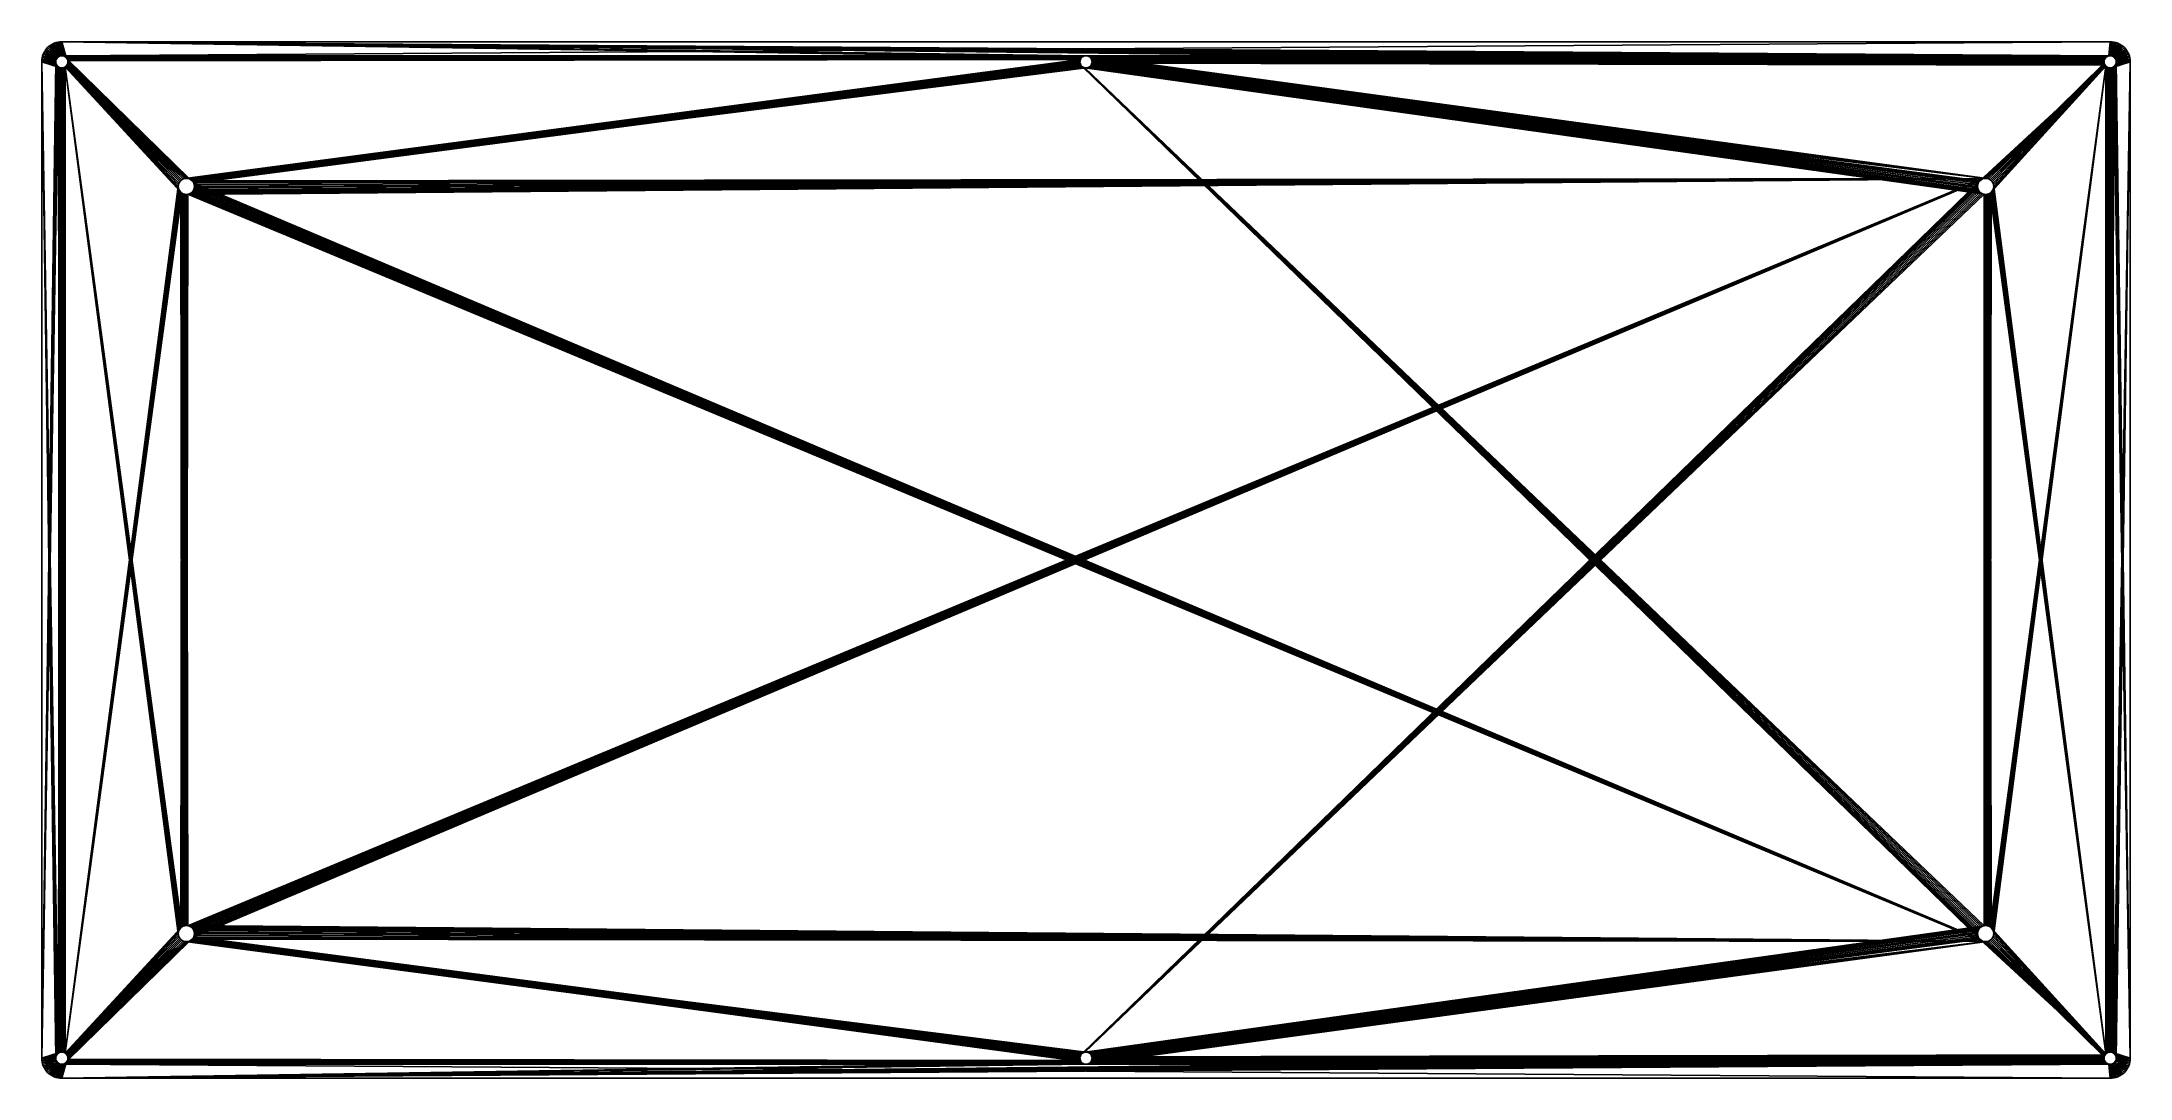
# Model space of a CAD drawing. Extents: x -26 to 26, y -12.9 to 12.9.
import ezdxf

# ---------------------------------------------------------------- set-up
doc = ezdxf.new("R2010")
doc.units = 0

msp = doc.modelspace()

# ---------------------------------------------------------------- linework, layer by layer
for points in [[(-26, 12.4, 1), (-25.646, 12.546, 1), (-25.606, 12.506, 1)], [(-25.625, 12.483, 1.2), (-25.646, 12.546, 1.2), (-26, 12.4, 1.2)], [(-26, 12.4, 1), (-25.998, 12.449, 1), (-25.646, 12.546, 1)], [(-25.998, 12.449, 1.2), (-26, 12.4, 1.2), (-25.646, 12.546, 1.2)], [(-26, 12.4, 1), (-25.606, 12.506, 1), (-25.625, 12.483, 1)], [(-26, 12.4, 1), (-25.625, 12.483, 1), (-25.639, 12.457, 1)], [(-25.639, 12.457, 1.2), (-25.625, 12.483, 1.2), (-26, 12.4, 1.2)], [(-25.998, 12.449, 1), (-25.99, 12.498, 1), (-25.646, 12.546, 1)], [(-25.99, 12.498, 1.2), (-25.998, 12.449, 1.2), (-25.646, 12.546, 1.2)], [(-25.99, 12.498, 1.2), (-25.99, 12.498, 1), (-25.998, 12.449, 1)], [(-25.99, 12.498, 1.2), (-25.998, 12.449, 1), (-25.998, 12.449, 1.2)], [(-25.99, 12.498, 1), (-25.978, 12.545, 1), (-25.646, 12.546, 1)], [(-25.978, 12.545, 1.2), (-25.99, 12.498, 1.2), (-25.646, 12.546, 1.2)], [(-25.978, 12.545, 1.2), (-25.978, 12.545, 1), (-25.99, 12.498, 1)], [(-25.978, 12.545, 1.2), (-25.99, 12.498, 1), (-25.99, 12.498, 1.2)], [(-25.978, 12.545, 1), (-25.962, 12.591, 1), (-25.646, 12.546, 1)], [(-25.962, 12.591, 1.2), (-25.978, 12.545, 1.2), (-25.646, 12.546, 1.2)], [(-25.962, 12.591, 1.2), (-25.962, 12.591, 1), (-25.978, 12.545, 1)], [(-25.962, 12.591, 1.2), (-25.978, 12.545, 1), (-25.978, 12.545, 1.2)], [(-25.962, 12.591, 1), (-25.941, 12.636, 1), (-25.646, 12.546, 1)], [(-25.941, 12.636, 1.2), (-25.962, 12.591, 1.2), (-25.646, 12.546, 1.2)], [(-25.941, 12.636, 1.2), (-25.941, 12.636, 1), (-25.962, 12.591, 1)], [(-25.941, 12.636, 1.2), (-25.962, 12.591, 1), (-25.962, 12.591, 1.2)], [(-25.941, 12.636, 1), (-25.916, 12.678, 1), (-25.646, 12.546, 1)], [(-25.916, 12.678, 1.2), (-25.941, 12.636, 1.2), (-25.646, 12.546, 1.2)], [(-25.916, 12.678, 1.2), (-25.916, 12.678, 1), (-25.941, 12.636, 1)], [(-25.916, 12.678, 1.2), (-25.941, 12.636, 1), (-25.941, 12.636, 1.2)], [(-25.916, 12.678, 1), (-25.887, 12.717, 1), (-25.646, 12.546, 1)], [(-25.887, 12.717, 1.2), (-25.916, 12.678, 1.2), (-25.646, 12.546, 1.2)], [(-25.887, 12.717, 1.2), (-25.887, 12.717, 1), (-25.916, 12.678, 1)], [(-25.887, 12.717, 1.2), (-25.916, 12.678, 1), (-25.916, 12.678, 1.2)], [(-25.887, 12.717, 1), (-25.854, 12.754, 1), (-25.646, 12.546, 1)], [(-25.854, 12.754, 1.2), (-25.887, 12.717, 1.2), (-25.646, 12.546, 1.2)], [(-25.854, 12.754, 1.2), (-25.854, 12.754, 1), (-25.887, 12.717, 1)], [(-25.854, 12.754, 1.2), (-25.887, 12.717, 1), (-25.887, 12.717, 1.2)], [(-25.854, 12.754, 1), (-25.817, 12.787, 1), (-25.646, 12.546, 1)], [(-25.817, 12.787, 1.2), (-25.854, 12.754, 1.2), (-25.646, 12.546, 1.2)], [(-25.817, 12.787, 1.2), (-25.817, 12.787, 1), (-25.854, 12.754, 1)], [(-25.817, 12.787, 1.2), (-25.854, 12.754, 1), (-25.854, 12.754, 1.2)], [(-25.817, 12.787, 1), (-25.778, 12.816, 1), (-25.646, 12.546, 1)], [(-25.778, 12.816, 1.2), (-25.817, 12.787, 1.2), (-25.646, 12.546, 1.2)], [(-25.778, 12.816, 1.2), (-25.778, 12.816, 1), (-25.817, 12.787, 1)], [(-25.778, 12.816, 1.2), (-25.817, 12.787, 1), (-25.817, 12.787, 1.2)], [(-25.778, 12.816, 1), (-25.736, 12.841, 1), (-25.646, 12.546, 1)], [(-25.736, 12.841, 1.2), (-25.778, 12.816, 1.2), (-25.646, 12.546, 1.2)], [(-25.736, 12.841, 1.2), (-25.736, 12.841, 1), (-25.778, 12.816, 1)], [(-25.736, 12.841, 1.2), (-25.778, 12.816, 1), (-25.778, 12.816, 1.2)], [(-25.736, 12.841, 1), (-25.691, 12.862, 1), (-25.646, 12.546, 1)], [(-25.691, 12.862, 1.2), (-25.736, 12.841, 1.2), (-25.646, 12.546, 1.2)], [(-25.691, 12.862, 1.2), (-25.691, 12.862, 1), (-25.736, 12.841, 1)], [(-25.691, 12.862, 1.2), (-25.736, 12.841, 1), (-25.736, 12.841, 1.2)], [(-25.691, 12.862, 1), (-25.645, 12.878, 1), (-25.646, 12.546, 1)], [(-25.645, 12.878, 1.2), (-25.691, 12.862, 1.2), (-25.646, 12.546, 1.2)], [(-25.645, 12.878, 1.2), (-25.645, 12.878, 1), (-25.691, 12.862, 1)], [(-25.645, 12.878, 1.2), (-25.691, 12.862, 1), (-25.691, 12.862, 1.2)], [(-25.606, 12.506, 1), (-25.646, 12.546, 1), (-25.5, 12.9, 1)], [(-25.549, 12.898, 1), (-25.5, 12.9, 1), (-25.646, 12.546, 1)], [(-25.5, 12.9, 1.2), (-25.549, 12.898, 1.2), (-25.646, 12.546, 1.2)], [(-25.5, 12.9, 1.2), (-25.646, 12.546, 1.2), (-25.583, 12.525, 1.2)], [(-25.598, 12.89, 1), (-25.549, 12.898, 1), (-25.646, 12.546, 1)], [(-25.549, 12.898, 1.2), (-25.598, 12.89, 1.2), (-25.646, 12.546, 1.2)], [(-25.645, 12.878, 1), (-25.598, 12.89, 1), (-25.646, 12.546, 1)], [(-25.598, 12.89, 1.2), (-25.645, 12.878, 1.2), (-25.646, 12.546, 1.2)], [(-25.606, 12.506, 1), (-25.606, 12.506, 1), (-25.646, 12.546, 1)], [(-25.625, 12.483, 1.2), (-25.606, 12.506, 1.2), (-25.646, 12.546, 1.2)], [(-25.646, 12.546, 1.2), (-25.606, 12.506, 1.2), (-25.606, 12.506, 1.2)], [(-25.646, 12.546, 1.2), (-25.606, 12.506, 1.2), (-25.583, 12.525, 1.2)], [(-25.598, 12.89, 1.2), (-25.598, 12.89, 1), (-25.645, 12.878, 1)], [(-25.598, 12.89, 1.2), (-25.645, 12.878, 1), (-25.645, 12.878, 1.2)], [(-25.639, 12.457, 1.2), (-25.639, 12.457, 1), (-25.625, 12.483, 1)], [(-25.639, 12.457, 1.2), (-25.625, 12.483, 1), (-25.625, 12.483, 1.2)], [(-25.606, 12.506, 1.2), (-25.625, 12.483, 1.2), (-25.625, 12.483, 1)], [(-25.606, 12.506, 1.2), (-25.625, 12.483, 1), (-25.606, 12.506, 1)], [(-25.583, 12.525, 1), (-25.606, 12.506, 1), (-25.5, 12.9, 1)], [(-25.583, 12.525, 1), (-25.583, 12.525, 1.2), (-25.606, 12.506, 1.2)], [(-25.583, 12.525, 1), (-25.606, 12.506, 1.2), (-25.606, 12.506, 1)], [(-25.606, 12.506, 1), (-25.606, 12.506, 1), (-25.606, 12.506, 1.2)], [(-25.606, 12.506, 1), (-25.606, 12.506, 1.2), (-25.606, 12.506, 1.2)], [(-25.549, 12.898, 1.2), (-25.549, 12.898, 1), (-25.598, 12.89, 1)], [(-25.549, 12.898, 1.2), (-25.598, 12.89, 1), (-25.598, 12.89, 1.2)], [(-25.557, 12.539, 1), (-25.583, 12.525, 1), (-25.5, 12.9, 1)], [(-25.5, 12.9, 1.2), (-25.583, 12.525, 1.2), (-25.557, 12.539, 1.2)], [(-25.583, 12.525, 1.2), (-25.583, 12.525, 1), (-25.557, 12.539, 1)], [(-25.583, 12.525, 1.2), (-25.557, 12.539, 1), (-25.557, 12.539, 1.2)], [(-25.529, 12.547, 1), (-25.557, 12.539, 1), (-25.5, 12.9, 1)], [(-25.5, 12.9, 1.2), (-25.557, 12.539, 1.2), (-25.529, 12.547, 1.2)], [(-25.557, 12.539, 1.2), (-25.557, 12.539, 1), (-25.529, 12.547, 1)], [(-25.557, 12.539, 1.2), (-25.529, 12.547, 1), (-25.529, 12.547, 1.2)], [(-25.5, 12.9, 1.2), (-25.5, 12.9, 1), (-25.549, 12.898, 1)], [(-25.5, 12.9, 1.2), (-25.549, 12.898, 1), (-25.549, 12.898, 1.2)], [(-25.5, 12.55, 1), (-25.529, 12.547, 1), (-25.5, 12.9, 1)], [(-25.5, 12.9, 1.2), (-25.529, 12.547, 1.2), (-25.5, 12.55, 1.2)], [(-25.529, 12.547, 1.2), (-25.529, 12.547, 1), (-25.5, 12.55, 1)], [(-25.529, 12.547, 1.2), (-25.5, 12.55, 1), (-25.5, 12.55, 1.2)], [(-25.471, 12.547, 1), (-25.5, 12.55, 1), (-25.5, 12.9, 1)], [(-25.5, 12.9, 1), (25.5, 12.9, 1), (25.471, 12.547, 1)], [(-25.5, 12.9, 1), (25.471, 12.547, 1), (25.443, 12.539, 1)], [(-25.443, 12.539, 1), (-25.471, 12.547, 1), (-25.5, 12.9, 1)], [(-25.417, 12.525, 1), (-25.443, 12.539, 1), (-25.5, 12.9, 1)], [(-25.5, 12.9, 1), (25.443, 12.539, 1), (25.417, 12.525, 1)], [(-25.5, 12.9, 1), (25.417, 12.525, 1), (25.394, 12.506, 1)], [(-25.394, 12.506, 1), (-25.417, 12.525, 1), (-25.5, 12.9, 1)], [(-25.5, 12.9, 1), (25.394, 12.506, 1), (25.375, 12.483, 1)], [(-25.5, 12.9, 1), (25.375, 12.483, 1), (25.361, 12.457, 1)], [(-0.106, 12.506, 1), (-25.394, 12.506, 1), (-25.5, 12.9, 1)], [(-0.083, 12.525, 1), (-0.106, 12.506, 1), (-25.5, 12.9, 1)], [(-25.5, 12.9, 1), (25.361, 12.457, 1), (25.353, 12.429, 1)], [(-25.5, 12.9, 1), (25.353, 12.429, 1), (25.35, 12.4, 1)], [(-0.057, 12.539, 1), (-0.083, 12.525, 1), (-25.5, 12.9, 1)], [(-0.029, 12.547, 1), (-0.057, 12.539, 1), (-25.5, 12.9, 1)], [(-25.5, 12.9, 1), (25.35, 12.4, 1), (25.353, 12.371, 1)], [(-25.5, 12.9, 1), (25.353, 12.371, 1), (25.361, 12.343, 1)], [(0, 12.55, 1), (-0.029, 12.547, 1), (-25.5, 12.9, 1)], [(0, 12.55, 1), (-25.5, 12.9, 1), (25.361, 12.343, 1)], [(-25.5, 12.9, 1), (-25.5, 12.9, 1.2), (25.5, 12.9, 1.2)], [(-25.5, 12.9, 1), (25.5, 12.9, 1.2), (25.5, 12.9, 1)], [(-25.5, 12.55, 1.2), (25.5, 12.55, 1.2), (25.5, 12.9, 1.2)], [(25.5, 12.9, 1.2), (-25.5, 12.9, 1.2), (-25.5, 12.55, 1.2)], [(-25.5, 12.55, 1.2), (-25.5, 12.55, 1), (-25.471, 12.547, 1)], [(-25.5, 12.55, 1.2), (-25.471, 12.547, 1), (-25.471, 12.547, 1.2)], [(-25.5, 12.55, 1.2), (-25.471, 12.547, 1.2), (0, 12.55, 1.2)], [(-25.5, 12.55, 1.2), (0, 12.55, 1.2), (25.5, 12.55, 1.2)], [(-25.471, 12.547, 1.2), (-0.029, 12.547, 1.2), (0, 12.55, 1.2)], [(-25.471, 12.547, 1.2), (-25.471, 12.547, 1), (-25.443, 12.539, 1)], [(-25.471, 12.547, 1.2), (-25.443, 12.539, 1), (-25.443, 12.539, 1.2)], [(-25.471, 12.547, 1.2), (-25.443, 12.539, 1.2), (-0.029, 12.547, 1.2)], [(-25.443, 12.539, 1.2), (-0.057, 12.539, 1.2), (-0.029, 12.547, 1.2)], [(-25.443, 12.539, 1.2), (-25.443, 12.539, 1), (-25.417, 12.525, 1)], [(-25.443, 12.539, 1.2), (-25.417, 12.525, 1), (-25.417, 12.525, 1.2)], [(-25.443, 12.539, 1.2), (-25.417, 12.525, 1.2), (-0.057, 12.539, 1.2)], [(-25.417, 12.525, 1.2), (-0.083, 12.525, 1.2), (-0.057, 12.539, 1.2)], [(-25.417, 12.525, 1.2), (-25.417, 12.525, 1), (-25.394, 12.506, 1)], [(-25.417, 12.525, 1.2), (-25.394, 12.506, 1), (-25.394, 12.506, 1.2)], [(-25.417, 12.525, 1.2), (-25.394, 12.506, 1.2), (-0.083, 12.525, 1.2)], [(-25.394, 12.506, 1.2), (-0.106, 12.506, 1.2), (-0.083, 12.525, 1.2)], [(-0.125, 12.483, 1), (-25.375, 12.483, 1), (-25.394, 12.506, 1)], [(-0.106, 12.506, 1), (-0.125, 12.483, 1), (-25.394, 12.506, 1)], [(-25.394, 12.506, 1), (-25.375, 12.483, 1), (-25.375, 12.483, 1.2)], [(-25.394, 12.506, 1), (-25.375, 12.483, 1.2), (-25.394, 12.506, 1.2)], [(-25.394, 12.506, 1.2), (-25.375, 12.483, 1.2), (-0.106, 12.506, 1.2)], [(-25.375, 12.483, 1.2), (-0.125, 12.483, 1.2), (-0.106, 12.506, 1.2)], [(-25.375, 12.483, 1), (-0.125, 12.483, 1), (-0.139, 12.457, 1)], [(-25.361, 12.457, 1), (-25.375, 12.483, 1), (-0.139, 12.457, 1)], [(-0.125, 12.483, 1.2), (-25.375, 12.483, 1.2), (-25.361, 12.457, 1.2)], [(-25.375, 12.483, 1), (-25.361, 12.457, 1), (-25.361, 12.457, 1.2)], [(-25.375, 12.483, 1), (-25.361, 12.457, 1.2), (-25.375, 12.483, 1.2)], [(-0.139, 12.457, 1.2), (-0.125, 12.483, 1.2), (-25.361, 12.457, 1.2)], [(-0.139, 12.457, 1.2), (-0.139, 12.457, 1), (-0.125, 12.483, 1)], [(-0.139, 12.457, 1.2), (-0.125, 12.483, 1), (-0.125, 12.483, 1.2)], [(-0.125, 12.483, 1.2), (-0.125, 12.483, 1), (-0.106, 12.506, 1)], [(-0.125, 12.483, 1.2), (-0.106, 12.506, 1), (-0.106, 12.506, 1.2)], [(-0.106, 12.506, 1.2), (-0.106, 12.506, 1), (-0.083, 12.525, 1)], [(-0.106, 12.506, 1.2), (-0.083, 12.525, 1), (-0.083, 12.525, 1.2)], [(-0.083, 12.525, 1.2), (-0.083, 12.525, 1), (-0.057, 12.539, 1)], [(-0.083, 12.525, 1.2), (-0.057, 12.539, 1), (-0.057, 12.539, 1.2)], [(-0.057, 12.539, 1.2), (-0.057, 12.539, 1), (-0.029, 12.547, 1)], [(-0.057, 12.539, 1.2), (-0.029, 12.547, 1), (-0.029, 12.547, 1.2)], [(-0.029, 12.547, 1.2), (-0.029, 12.547, 1), (0, 12.55, 1)], [(-0.029, 12.547, 1.2), (0, 12.55, 1), (0, 12.55, 1.2)], [(0, 12.55, 1), (25.361, 12.343, 1), (25.375, 12.317, 1)], [(0.029, 12.547, 1), (0, 12.55, 1), (25.375, 12.317, 1)], [(0, 12.55, 1.2), (0, 12.55, 1), (0.029, 12.547, 1)], [(0, 12.55, 1.2), (0.029, 12.547, 1), (0.029, 12.547, 1.2)], [(0, 12.55, 1.2), (0.029, 12.547, 1.2), (25.35, 12.4, 1.2)], [(0, 12.55, 1.2), (25.35, 12.4, 1.2), (25.353, 12.429, 1.2)], [(0, 12.55, 1.2), (25.353, 12.429, 1.2), (25.361, 12.457, 1.2)], [(0, 12.55, 1.2), (25.361, 12.457, 1.2), (25.375, 12.483, 1.2)], [(0, 12.55, 1.2), (25.375, 12.483, 1.2), (25.394, 12.506, 1.2)], [(0, 12.55, 1.2), (25.394, 12.506, 1.2), (25.417, 12.525, 1.2)], [(0, 12.55, 1.2), (25.417, 12.525, 1.2), (25.443, 12.539, 1.2)], [(0, 12.55, 1.2), (25.443, 12.539, 1.2), (25.471, 12.547, 1.2)], [(0, 12.55, 1.2), (25.471, 12.547, 1.2), (25.5, 12.55, 1.2)], [(0.057, 12.539, 1), (0.029, 12.547, 1), (25.375, 12.317, 1)], [(0.029, 12.547, 1.2), (0.029, 12.547, 1), (0.057, 12.539, 1)], [(0.029, 12.547, 1.2), (0.057, 12.539, 1), (0.057, 12.539, 1.2)], [(0.029, 12.547, 1.2), (0.057, 12.539, 1.2), (22.439, 9.496, 1.2)], [(0.029, 12.547, 1.2), (22.439, 9.496, 1.2), (25.353, 12.371, 1.2)], [(0.029, 12.547, 1.2), (25.353, 12.371, 1.2), (25.35, 12.4, 1.2)], [(0.083, 12.525, 1), (0.057, 12.539, 1), (25.375, 12.317, 1)], [(0.057, 12.539, 1.2), (0.057, 12.539, 1), (0.083, 12.525, 1)], [(0.057, 12.539, 1.2), (0.083, 12.525, 1), (0.083, 12.525, 1.2)], [(0.057, 12.539, 1.2), (0.083, 12.525, 1.2), (22.439, 9.496, 1.2)], [(0.106, 12.506, 1), (0.083, 12.525, 1), (25.375, 12.317, 1)], [(0.083, 12.525, 1.2), (0.083, 12.525, 1), (0.106, 12.506, 1)], [(0.083, 12.525, 1.2), (0.106, 12.506, 1), (0.106, 12.506, 1.2)], [(0.083, 12.525, 1.2), (0.106, 12.506, 1.2), (22.439, 9.496, 1.2)], [(0.125, 12.483, 1), (0.106, 12.506, 1), (25.375, 12.317, 1)], [(0.106, 12.506, 1), (0.125, 12.483, 1), (0.125, 12.483, 1.2)], [(0.106, 12.506, 1), (0.125, 12.483, 1.2), (0.106, 12.506, 1.2)], [(0.106, 12.506, 1.2), (0.125, 12.483, 1.2), (22.439, 9.496, 1.2)], [(0.139, 12.457, 1), (0.125, 12.483, 1), (25.375, 12.317, 1)], [(0.125, 12.483, 1), (0.139, 12.457, 1), (0.139, 12.457, 1.2)], [(0.125, 12.483, 1), (0.139, 12.457, 1.2), (0.125, 12.483, 1.2)], [(0.125, 12.483, 1.2), (0.139, 12.457, 1.2), (22.439, 9.496, 1.2)], [(25.361, 12.457, 1.2), (25.361, 12.457, 1), (25.375, 12.483, 1)], [(25.361, 12.457, 1.2), (25.375, 12.483, 1), (25.375, 12.483, 1.2)], [(25.375, 12.483, 1.2), (25.375, 12.483, 1), (25.394, 12.506, 1)], [(25.375, 12.483, 1.2), (25.394, 12.506, 1), (25.394, 12.506, 1.2)], [(25.394, 12.506, 1.2), (25.394, 12.506, 1), (25.417, 12.525, 1)], [(25.394, 12.506, 1.2), (25.417, 12.525, 1), (25.417, 12.525, 1.2)], [(25.417, 12.525, 1.2), (25.417, 12.525, 1), (25.443, 12.539, 1)], [(25.417, 12.525, 1.2), (25.443, 12.539, 1), (25.443, 12.539, 1.2)], [(25.443, 12.539, 1.2), (25.443, 12.539, 1), (25.471, 12.547, 1)], [(25.443, 12.539, 1.2), (25.471, 12.547, 1), (25.471, 12.547, 1.2)], [(25.5, 12.9, 1), (25.5, 12.55, 1), (25.471, 12.547, 1)], [(25.471, 12.547, 1.2), (25.471, 12.547, 1), (25.5, 12.55, 1)], [(25.471, 12.547, 1.2), (25.5, 12.55, 1), (25.5, 12.55, 1.2)], [(25.5, 12.9, 1), (25.646, 12.546, 1), (25.606, 12.506, 1)], [(25.5, 12.9, 1), (25.606, 12.506, 1), (25.583, 12.525, 1)], [(25.5, 12.9, 1), (25.583, 12.525, 1), (25.557, 12.539, 1)], [(25.5, 12.9, 1), (25.557, 12.539, 1), (25.529, 12.547, 1)], [(25.5, 12.9, 1), (25.529, 12.547, 1), (25.5, 12.55, 1)], [(25.583, 12.525, 1.2), (25.646, 12.546, 1.2), (25.5, 12.9, 1.2)], [(25.557, 12.539, 1.2), (25.583, 12.525, 1.2), (25.5, 12.9, 1.2)], [(25.529, 12.547, 1.2), (25.557, 12.539, 1.2), (25.5, 12.9, 1.2)], [(25.5, 12.55, 1.2), (25.529, 12.547, 1.2), (25.5, 12.9, 1.2)], [(25.5, 12.9, 1), (25.549, 12.898, 1), (25.646, 12.546, 1)], [(25.549, 12.898, 1.2), (25.5, 12.9, 1.2), (25.646, 12.546, 1.2)], [(25.549, 12.898, 1.2), (25.549, 12.898, 1), (25.5, 12.9, 1)], [(25.549, 12.898, 1.2), (25.5, 12.9, 1), (25.5, 12.9, 1.2)], [(25.5, 12.55, 1.2), (25.5, 12.55, 1), (25.529, 12.547, 1)], [(25.5, 12.55, 1.2), (25.529, 12.547, 1), (25.529, 12.547, 1.2)], [(25.529, 12.547, 1.2), (25.529, 12.547, 1), (25.557, 12.539, 1)], [(25.529, 12.547, 1.2), (25.557, 12.539, 1), (25.557, 12.539, 1.2)], [(25.549, 12.898, 1), (25.598, 12.89, 1), (25.646, 12.546, 1)], [(25.598, 12.89, 1.2), (25.549, 12.898, 1.2), (25.646, 12.546, 1.2)], [(25.598, 12.89, 1.2), (25.598, 12.89, 1), (25.549, 12.898, 1)], [(25.598, 12.89, 1.2), (25.549, 12.898, 1), (25.549, 12.898, 1.2)], [(25.557, 12.539, 1.2), (25.557, 12.539, 1), (25.583, 12.525, 1)], [(25.557, 12.539, 1.2), (25.583, 12.525, 1), (25.583, 12.525, 1.2)], [(25.583, 12.525, 1.2), (25.606, 12.506, 1.2), (25.646, 12.546, 1.2)], [(25.583, 12.525, 1), (25.606, 12.506, 1), (25.606, 12.506, 1)], [(25.606, 12.506, 1.2), (25.606, 12.506, 1.2), (25.583, 12.525, 1.2)], [(25.583, 12.525, 1), (25.606, 12.506, 1), (25.606, 12.506, 1.2)], [(25.583, 12.525, 1.2), (25.583, 12.525, 1), (25.606, 12.506, 1.2)], [(25.598, 12.89, 1), (25.645, 12.878, 1), (25.646, 12.546, 1)], [(25.645, 12.878, 1.2), (25.598, 12.89, 1.2), (25.646, 12.546, 1.2)], [(25.645, 12.878, 1.2), (25.645, 12.878, 1), (25.598, 12.89, 1)], [(25.645, 12.878, 1.2), (25.598, 12.89, 1), (25.598, 12.89, 1.2)], [(25.606, 12.506, 1), (25.606, 12.506, 1), (25.646, 12.546, 1)], [(25.606, 12.506, 1), (25.646, 12.546, 1), (26, 12.4, 1)], [(26, 12.4, 1.2), (25.646, 12.546, 1.2), (25.606, 12.506, 1.2)], [(25.625, 12.483, 1), (25.606, 12.506, 1), (26, 12.4, 1)], [(26, 12.4, 1.2), (25.606, 12.506, 1.2), (25.606, 12.506, 1.2)], [(26, 12.4, 1.2), (25.606, 12.506, 1.2), (25.625, 12.483, 1.2)], [(25.606, 12.506, 1), (25.625, 12.483, 1), (25.625, 12.483, 1.2)], [(25.606, 12.506, 1), (25.625, 12.483, 1.2), (25.606, 12.506, 1.2)], [(25.639, 12.457, 1), (25.625, 12.483, 1), (26, 12.4, 1)], [(26, 12.4, 1.2), (25.625, 12.483, 1.2), (25.639, 12.457, 1.2)], [(25.625, 12.483, 1), (25.639, 12.457, 1), (25.639, 12.457, 1.2)], [(25.625, 12.483, 1), (25.639, 12.457, 1.2), (25.625, 12.483, 1.2)], [(25.645, 12.878, 1), (25.691, 12.862, 1), (25.646, 12.546, 1)], [(25.691, 12.862, 1.2), (25.645, 12.878, 1.2), (25.646, 12.546, 1.2)], [(25.691, 12.862, 1.2), (25.691, 12.862, 1), (25.645, 12.878, 1)], [(25.691, 12.862, 1.2), (25.645, 12.878, 1), (25.645, 12.878, 1.2)], [(25.691, 12.862, 1), (25.736, 12.841, 1), (25.646, 12.546, 1)], [(25.736, 12.841, 1.2), (25.691, 12.862, 1.2), (25.646, 12.546, 1.2)], [(25.736, 12.841, 1), (25.778, 12.816, 1), (25.646, 12.546, 1)], [(25.778, 12.816, 1.2), (25.736, 12.841, 1.2), (25.646, 12.546, 1.2)], [(25.778, 12.816, 1), (25.817, 12.787, 1), (25.646, 12.546, 1)], [(25.817, 12.787, 1.2), (25.778, 12.816, 1.2), (25.646, 12.546, 1.2)], [(25.817, 12.787, 1), (25.854, 12.754, 1), (25.646, 12.546, 1)], [(25.854, 12.754, 1.2), (25.817, 12.787, 1.2), (25.646, 12.546, 1.2)], [(25.854, 12.754, 1), (25.887, 12.717, 1), (25.646, 12.546, 1)], [(25.887, 12.717, 1.2), (25.854, 12.754, 1.2), (25.646, 12.546, 1.2)], [(25.887, 12.717, 1), (25.916, 12.678, 1), (25.646, 12.546, 1)], [(25.916, 12.678, 1.2), (25.887, 12.717, 1.2), (25.646, 12.546, 1.2)], [(25.916, 12.678, 1), (25.941, 12.636, 1), (25.646, 12.546, 1)], [(25.941, 12.636, 1.2), (25.916, 12.678, 1.2), (25.646, 12.546, 1.2)], [(25.941, 12.636, 1), (25.962, 12.591, 1), (25.646, 12.546, 1)], [(25.962, 12.591, 1.2), (25.941, 12.636, 1.2), (25.646, 12.546, 1.2)], [(25.962, 12.591, 1), (25.978, 12.545, 1), (25.646, 12.546, 1)], [(25.978, 12.545, 1.2), (25.962, 12.591, 1.2), (25.646, 12.546, 1.2)], [(25.978, 12.545, 1), (25.99, 12.498, 1), (25.646, 12.546, 1)], [(25.99, 12.498, 1), (25.998, 12.449, 1), (25.646, 12.546, 1)], [(25.998, 12.449, 1), (26, 12.4, 1), (25.646, 12.546, 1)], [(26, 12.4, 1.2), (25.998, 12.449, 1.2), (25.646, 12.546, 1.2)], [(25.998, 12.449, 1.2), (25.99, 12.498, 1.2), (25.646, 12.546, 1.2)], [(25.99, 12.498, 1.2), (25.978, 12.545, 1.2), (25.646, 12.546, 1.2)], [(25.736, 12.841, 1.2), (25.736, 12.841, 1), (25.691, 12.862, 1)], [(25.736, 12.841, 1.2), (25.691, 12.862, 1), (25.691, 12.862, 1.2)], [(25.778, 12.816, 1.2), (25.778, 12.816, 1), (25.736, 12.841, 1)], [(25.778, 12.816, 1.2), (25.736, 12.841, 1), (25.736, 12.841, 1.2)], [(25.817, 12.787, 1.2), (25.817, 12.787, 1), (25.778, 12.816, 1)], [(25.817, 12.787, 1.2), (25.778, 12.816, 1), (25.778, 12.816, 1.2)], [(25.854, 12.754, 1.2), (25.854, 12.754, 1), (25.817, 12.787, 1)], [(25.854, 12.754, 1.2), (25.817, 12.787, 1), (25.817, 12.787, 1.2)], [(25.887, 12.717, 1.2), (25.887, 12.717, 1), (25.854, 12.754, 1)], [(25.887, 12.717, 1.2), (25.854, 12.754, 1), (25.854, 12.754, 1.2)], [(25.916, 12.678, 1.2), (25.916, 12.678, 1), (25.887, 12.717, 1)], [(25.916, 12.678, 1.2), (25.887, 12.717, 1), (25.887, 12.717, 1.2)], [(25.941, 12.636, 1.2), (25.941, 12.636, 1), (25.916, 12.678, 1)], [(25.941, 12.636, 1.2), (25.916, 12.678, 1), (25.916, 12.678, 1.2)], [(25.962, 12.591, 1.2), (25.962, 12.591, 1), (25.941, 12.636, 1)], [(25.962, 12.591, 1.2), (25.941, 12.636, 1), (25.941, 12.636, 1.2)], [(25.978, 12.545, 1.2), (25.978, 12.545, 1), (25.962, 12.591, 1)], [(25.978, 12.545, 1.2), (25.962, 12.591, 1), (25.962, 12.591, 1.2)], [(25.99, 12.498, 1.2), (25.99, 12.498, 1), (25.978, 12.545, 1)], [(25.99, 12.498, 1.2), (25.978, 12.545, 1), (25.978, 12.545, 1.2)], [(25.998, 12.449, 1.2), (25.998, 12.449, 1), (25.99, 12.498, 1)], [(25.998, 12.449, 1.2), (25.99, 12.498, 1), (25.99, 12.498, 1.2)], [(-26, 12.4, 1), (-25.639, 12.457, 1), (-25.647, 12.429, 1)], [(-25.647, 12.429, 1.2), (-25.639, 12.457, 1.2), (-26, 12.4, 1.2)], [(-25.998, 12.449, 1.2), (-25.998, 12.449, 1), (-26, 12.4, 1)], [(-25.998, 12.449, 1.2), (-26, 12.4, 1), (-26, 12.4, 1.2)], [(-26, 12.4, 1), (-25.647, 12.429, 1), (-25.65, 12.4, 1)], [(-25.65, 12.4, 1.2), (-25.647, 12.429, 1.2), (-26, 12.4, 1.2)], [(-26, 12.4, 1), (-25.65, 12.4, 1), (-25.647, 12.371, 1)], [(-25.65, -12.4, 1), (-26, -12.4, 1), (-26, 12.4, 1)], [(-25.647, -12.371, 1), (-25.65, -12.4, 1), (-26, 12.4, 1)], [(-26, 12.4, 1), (-25.647, 12.371, 1), (-25.639, 12.343, 1)], [(-26, 12.4, 1), (-25.639, 12.343, 1), (-25.625, 12.317, 1)], [(-25.639, -12.343, 1), (-25.647, -12.371, 1), (-26, 12.4, 1)], [(-25.625, -12.317, 1), (-25.639, -12.343, 1), (-26, 12.4, 1)], [(-26, 12.4, 1), (-25.625, 12.317, 1), (-25.606, 12.294, 1)], [(-26, 12.4, 1), (-25.606, 12.294, 1), (-25.583, 12.275, 1)], [(-25.606, -12.294, 1), (-25.625, -12.317, 1), (-26, 12.4, 1)], [(-25.583, -12.275, 1), (-25.606, -12.294, 1), (-26, 12.4, 1)], [(-26, 12.4, 1), (-25.583, 12.275, 1), (-25.557, 12.261, 1)], [(-25.583, -12.275, 1), (-26, 12.4, 1), (-25.557, 12.261, 1)], [(-25.65, 12.4, 1.2), (-26, 12.4, 1.2), (-26, -12.4, 1.2)], [(-25.647, 12.371, 1.2), (-25.65, 12.4, 1.2), (-26, -12.4, 1.2)], [(-26, -12.4, 1), (-26, -12.4, 1.2), (-26, 12.4, 1.2)], [(-26, -12.4, 1), (-26, 12.4, 1.2), (-26, 12.4, 1)], [(-25.639, 12.343, 1.2), (-25.647, 12.371, 1.2), (-26, -12.4, 1.2)], [(-25.625, 12.317, 1.2), (-25.639, 12.343, 1.2), (-26, -12.4, 1.2)], [(-25.606, 12.294, 1.2), (-25.625, 12.317, 1.2), (-26, -12.4, 1.2)], [(-25.583, 12.275, 1.2), (-25.606, 12.294, 1.2), (-26, -12.4, 1.2)], [(-25.583, 12.275, 1.2), (-26, -12.4, 1.2), (-25.557, -12.261, 1.2)], [(-25.65, 12.4, 1.2), (-25.65, 12.4, 1), (-25.647, 12.429, 1)], [(-25.65, 12.4, 1.2), (-25.647, 12.429, 1), (-25.647, 12.429, 1.2)], [(-25.647, 12.371, 1.2), (-25.647, 12.371, 1), (-25.65, 12.4, 1)], [(-25.647, 12.371, 1.2), (-25.65, 12.4, 1), (-25.65, 12.4, 1.2)], [(-25.647, 12.429, 1.2), (-25.647, 12.429, 1), (-25.639, 12.457, 1)], [(-25.647, 12.429, 1.2), (-25.639, 12.457, 1), (-25.639, 12.457, 1.2)], [(-25.639, 12.343, 1.2), (-25.639, 12.343, 1), (-25.647, 12.371, 1)], [(-25.639, 12.343, 1.2), (-25.647, 12.371, 1), (-25.647, 12.371, 1.2)], [(-25.625, 12.317, 1.2), (-25.625, 12.317, 1), (-25.639, 12.343, 1)], [(-25.625, 12.317, 1.2), (-25.639, 12.343, 1), (-25.639, 12.343, 1.2)], [(-25.606, 12.294, 1.2), (-25.606, 12.294, 1), (-25.625, 12.317, 1)], [(-25.606, 12.294, 1.2), (-25.625, 12.317, 1), (-25.625, 12.317, 1.2)], [(-25.583, 12.275, 1), (-25.606, 12.294, 1), (-25.606, 12.294, 1.2)], [(-25.583, 12.275, 1), (-25.606, 12.294, 1.2), (-25.583, 12.275, 1.2)], [(-25.557, 12.261, 1.2), (-25.583, 12.275, 1.2), (-25.557, -12.261, 1.2)], [(-25.557, 12.261, 1), (-25.583, 12.275, 1), (-25.583, 12.275, 1.2)], [(-25.557, 12.261, 1), (-25.583, 12.275, 1.2), (-25.557, 12.261, 1.2)], [(-25.557, -12.261, 1), (-25.583, -12.275, 1), (-25.557, 12.261, 1)], [(-25.557, -12.261, 1), (-25.557, 12.261, 1), (-25.529, 12.253, 1)], [(-25.557, 12.261, 1.2), (-25.557, -12.261, 1.2), (-25.529, -12.253, 1.2)], [(-25.529, 12.253, 1.2), (-25.557, 12.261, 1.2), (-25.529, -12.253, 1.2)], [(-25.529, 12.253, 1), (-25.557, 12.261, 1), (-25.557, 12.261, 1.2)], [(-25.529, 12.253, 1), (-25.557, 12.261, 1.2), (-25.529, 12.253, 1.2)], [(-25.529, -12.253, 1), (-25.557, -12.261, 1), (-25.529, 12.253, 1)], [(-25.529, -12.253, 1), (-25.529, 12.253, 1), (-25.5, 12.25, 1)], [(-25.529, 12.253, 1.2), (-25.529, -12.253, 1.2), (-25.5, -12.25, 1.2)], [(-25.5, 12.25, 1.2), (-25.529, 12.253, 1.2), (-25.5, -12.25, 1.2)], [(-25.5, 12.25, 1), (-25.529, 12.253, 1), (-25.529, 12.253, 1.2)], [(-25.5, 12.25, 1), (-25.529, 12.253, 1.2), (-25.5, 12.25, 1.2)], [(-25.5, -12.25, 1), (-25.529, -12.253, 1), (-25.5, 12.25, 1)], [(-25.5, -12.25, 1), (-25.5, 12.25, 1), (-25.471, 12.253, 1)], [(-25.471, -12.253, 1), (-25.5, -12.25, 1), (-25.471, 12.253, 1)], [(-25.471, 12.253, 1.2), (-25.5, 12.25, 1.2), (-25.471, -12.253, 1.2)], [(-25.471, 12.253, 1), (-25.5, 12.25, 1), (-25.5, 12.25, 1.2)], [(-25.471, 12.253, 1), (-25.5, 12.25, 1.2), (-25.471, 12.253, 1.2)], [(-25.5, 12.25, 1.2), (-25.5, -12.25, 1.2), (-25.471, -12.253, 1.2)], [(-25.471, -12.253, 1), (-25.471, 12.253, 1), (-25.443, 12.261, 1)], [(-25.443, -12.261, 1), (-25.471, -12.253, 1), (-25.443, 12.261, 1)], [(-25.443, 12.261, 1.2), (-25.471, 12.253, 1.2), (-25.443, -12.261, 1.2)], [(-25.443, 12.261, 1), (-25.471, 12.253, 1), (-25.471, 12.253, 1.2)], [(-25.443, 12.261, 1), (-25.471, 12.253, 1.2), (-25.443, 12.261, 1.2)], [(-25.471, 12.253, 1.2), (-25.471, -12.253, 1.2), (-25.443, -12.261, 1.2)], [(-25.443, -12.261, 1), (-25.443, 12.261, 1), (-25.417, 12.275, 1)], [(-25.417, -12.275, 1), (-25.443, -12.261, 1), (-25.417, 12.275, 1)], [(-25.417, 12.275, 1.2), (-25.443, 12.261, 1.2), (-25.417, -12.275, 1.2)], [(-25.417, 12.275, 1), (-25.443, 12.261, 1), (-25.443, 12.261, 1.2)], [(-25.417, 12.275, 1), (-25.443, 12.261, 1.2), (-25.417, 12.275, 1.2)], [(-25.443, 12.261, 1.2), (-25.443, -12.261, 1.2), (-25.417, -12.275, 1.2)], [(-25.417, 12.275, 1), (-25.394, 12.294, 1), (-22.541, 9.441, 1)], [(-22.541, 9.441, 1.2), (-25.394, 12.294, 1.2), (-25.417, 12.275, 1.2)], [(-25.394, 12.294, 1), (-25.417, 12.275, 1), (-25.417, 12.275, 1.2)], [(-25.394, 12.294, 1), (-25.417, 12.275, 1.2), (-25.394, 12.294, 1.2)], [(-25.417, 12.275, 1), (-22.541, 9.441, 1), (-22.566, 9.411, 1)], [(-25.417, 12.275, 1), (-22.566, 9.411, 1), (-22.585, 9.377, 1)], [(-25.417, 12.275, 1), (-22.585, 9.377, 1), (-22.596, 9.339, 1)], [(-25.417, 12.275, 1), (-22.596, 9.339, 1), (-22.6, 9.3, 1)], [(-25.417, -12.275, 1), (-25.417, 12.275, 1), (-22.6, 9.3, 1)], [(-22.566, 9.411, 1.2), (-22.541, 9.441, 1.2), (-25.417, 12.275, 1.2)], [(-22.585, 9.377, 1.2), (-22.566, 9.411, 1.2), (-25.417, 12.275, 1.2)], [(-22.596, 9.339, 1.2), (-22.585, 9.377, 1.2), (-25.417, 12.275, 1.2)], [(-22.6, 9.3, 1.2), (-22.596, 9.339, 1.2), (-25.417, 12.275, 1.2)], [(-25.417, 12.275, 1.2), (-25.417, -12.275, 1.2), (-22.6, -9.3, 1.2)], [(-25.417, 12.275, 1.2), (-22.6, -9.3, 1.2), (-22.596, -9.261, 1.2)], [(-22.596, 9.261, 1.2), (-22.6, 9.3, 1.2), (-25.417, 12.275, 1.2)], [(-22.585, 9.223, 1.2), (-22.596, 9.261, 1.2), (-25.417, 12.275, 1.2)], [(-25.417, 12.275, 1.2), (-22.596, -9.261, 1.2), (-22.585, -9.223, 1.2)], [(-25.417, 12.275, 1.2), (-22.585, -9.223, 1.2), (-22.566, -9.189, 1.2)], [(-22.566, 9.189, 1.2), (-22.585, 9.223, 1.2), (-25.417, 12.275, 1.2)], [(-22.541, 9.159, 1.2), (-22.566, 9.189, 1.2), (-25.417, 12.275, 1.2)], [(-25.417, 12.275, 1.2), (-22.566, -9.189, 1.2), (-22.541, -9.159, 1.2)], [(-25.417, 12.275, 1.2), (-22.541, -9.159, 1.2), (-22.511, -9.134, 1.2)], [(-22.541, 9.159, 1.2), (-25.417, 12.275, 1.2), (-22.511, -9.134, 1.2)], [(-22.511, 9.466, 1), (-25.394, 12.294, 1), (-25.375, 12.317, 1)], [(-25.375, 12.317, 1.2), (-25.394, 12.294, 1.2), (-22.477, 9.485, 1.2)], [(-25.394, 12.294, 1), (-25.394, 12.294, 1.2), (-25.375, 12.317, 1.2)], [(-25.394, 12.294, 1), (-25.375, 12.317, 1.2), (-25.375, 12.317, 1)], [(-22.511, 9.466, 1), (-22.541, 9.441, 1), (-25.394, 12.294, 1)], [(-25.394, 12.294, 1.2), (-22.541, 9.441, 1.2), (-22.511, 9.466, 1.2)], [(-25.394, 12.294, 1.2), (-22.511, 9.466, 1.2), (-22.477, 9.485, 1.2)], [(-22.511, 9.466, 1), (-25.375, 12.317, 1), (-25.361, 12.343, 1)], [(-25.361, 12.343, 1.2), (-25.375, 12.317, 1.2), (-22.439, 9.496, 1.2)], [(-25.361, 12.343, 1), (-25.375, 12.317, 1), (-25.375, 12.317, 1.2)], [(-25.361, 12.343, 1), (-25.375, 12.317, 1.2), (-25.361, 12.343, 1.2)], [(-25.375, 12.317, 1.2), (-22.477, 9.485, 1.2), (-22.439, 9.496, 1.2)], [(-25.353, 12.429, 1), (-25.361, 12.457, 1), (-0.139, 12.457, 1)], [(-25.361, 12.457, 1.2), (-25.353, 12.429, 1.2), (-22.323, 9.485, 1.2)], [(-22.323, 9.485, 1.2), (-0.139, 12.457, 1.2), (-25.361, 12.457, 1.2)], [(-25.361, 12.457, 1), (-25.353, 12.429, 1), (-25.353, 12.429, 1.2)], [(-25.361, 12.457, 1), (-25.353, 12.429, 1.2), (-25.361, 12.457, 1.2)], [(-25.361, 12.343, 1), (-25.353, 12.371, 1), (-22.511, 9.466, 1)], [(-25.353, 12.371, 1.2), (-25.361, 12.343, 1.2), (-22.4, 9.5, 1.2)], [(-25.353, 12.371, 1), (-25.361, 12.343, 1), (-25.361, 12.343, 1.2)], [(-25.353, 12.371, 1), (-25.361, 12.343, 1.2), (-25.353, 12.371, 1.2)], [(-25.361, 12.343, 1.2), (-22.439, 9.496, 1.2), (-22.4, 9.5, 1.2)], [(-25.353, 12.429, 1), (-0.139, 12.457, 1), (-22.439, 9.496, 1)], [(-25.35, 12.4, 1), (-25.353, 12.429, 1), (-22.439, 9.496, 1)], [(-25.353, 12.429, 1.2), (-25.35, 12.4, 1.2), (-22.323, 9.485, 1.2)], [(-25.353, 12.429, 1), (-25.35, 12.4, 1), (-25.35, 12.4, 1.2)], [(-25.353, 12.429, 1), (-25.35, 12.4, 1.2), (-25.353, 12.429, 1.2)], [(-25.353, 12.371, 1), (-25.35, 12.4, 1), (-22.477, 9.485, 1)], [(-25.35, 12.4, 1.2), (-25.353, 12.371, 1.2), (-22.361, 9.496, 1.2)], [(-25.35, 12.4, 1), (-25.353, 12.371, 1), (-25.353, 12.371, 1.2)], [(-25.35, 12.4, 1), (-25.353, 12.371, 1.2), (-25.35, 12.4, 1.2)], [(-25.353, 12.371, 1), (-22.477, 9.485, 1), (-22.511, 9.466, 1)], [(-25.353, 12.371, 1.2), (-22.4, 9.5, 1.2), (-22.361, 9.496, 1.2)], [(-25.35, 12.4, 1), (-22.439, 9.496, 1), (-22.477, 9.485, 1)], [(-25.35, 12.4, 1.2), (-22.361, 9.496, 1.2), (-22.323, 9.485, 1.2)], [(-0.139, 12.457, 1), (-22.4, 9.5, 1), (-22.439, 9.496, 1)], [(-0.139, 12.457, 1), (-22.361, 9.496, 1), (-22.4, 9.5, 1)], [(-0.139, 12.457, 1), (-0.147, 12.429, 1), (-22.361, 9.496, 1)], [(-0.147, 12.429, 1), (-22.323, 9.485, 1), (-22.361, 9.496, 1)], [(-22.323, 9.485, 1.2), (-0.147, 12.429, 1.2), (-0.139, 12.457, 1.2)], [(-0.147, 12.429, 1), (-0.15, 12.4, 1), (-22.323, 9.485, 1)], [(-22.323, 9.485, 1.2), (-0.15, 12.4, 1.2), (-0.147, 12.429, 1.2)], [(-0.15, 12.4, 1), (-22.289, 9.466, 1), (-22.323, 9.485, 1)], [(-22.323, 9.485, 1.2), (-0.147, 12.371, 1.2), (-0.15, 12.4, 1.2)], [(-22.323, 9.485, 1.2), (-22.289, 9.466, 1.2), (-0.147, 12.371, 1.2)], [(-0.15, 12.4, 1), (-0.147, 12.371, 1), (-22.289, 9.466, 1)], [(-22.289, 9.466, 1), (-0.147, 12.371, 1), (-0.139, 12.343, 1)], [(-0.147, 12.371, 1.2), (-22.289, 9.466, 1.2), (-22.259, 9.441, 1.2)], [(-22.259, 9.441, 1), (-22.289, 9.466, 1), (-0.139, 12.343, 1)], [(-0.139, 12.343, 1.2), (-0.147, 12.371, 1.2), (-22.259, 9.441, 1.2)], [(-22.259, 9.441, 1), (-0.139, 12.343, 1), (-0.125, 12.317, 1)], [(-0.125, 12.317, 1.2), (-0.139, 12.343, 1.2), (-22.259, 9.441, 1.2)], [(-22.234, 9.411, 1), (-22.259, 9.441, 1), (-0.125, 12.317, 1)], [(-0.106, 12.294, 1.2), (-0.125, 12.317, 1.2), (-22.259, 9.441, 1.2)], [(-0.083, 12.275, 1.2), (-0.106, 12.294, 1.2), (-22.259, 9.441, 1.2)], [(-0.057, 12.261, 1.2), (-0.083, 12.275, 1.2), (-22.259, 9.441, 1.2)], [(-0.029, 12.253, 1.2), (-0.057, 12.261, 1.2), (-22.259, 9.441, 1.2)], [(0, 12.25, 1.2), (-0.029, 12.253, 1.2), (-22.259, 9.441, 1.2)], [(0, 12.25, 1.2), (-22.259, 9.441, 1.2), (22.4, 9.5, 1.2)], [(-22.234, 9.411, 1), (-0.125, 12.317, 1), (-0.106, 12.294, 1)], [(-22.215, 9.377, 1), (-22.234, 9.411, 1), (-0.106, 12.294, 1)], [(-22.215, 9.377, 1), (-0.106, 12.294, 1), (22.259, -9.441, 1)], [(-0.15, 12.4, 1.2), (-0.15, 12.4, 1), (-0.147, 12.429, 1)], [(-0.15, 12.4, 1.2), (-0.147, 12.429, 1), (-0.147, 12.429, 1.2)], [(-0.147, 12.371, 1.2), (-0.147, 12.371, 1), (-0.15, 12.4, 1)], [(-0.147, 12.371, 1.2), (-0.15, 12.4, 1), (-0.15, 12.4, 1.2)], [(-0.147, 12.429, 1.2), (-0.147, 12.429, 1), (-0.139, 12.457, 1)], [(-0.147, 12.429, 1.2), (-0.139, 12.457, 1), (-0.139, 12.457, 1.2)], [(-0.139, 12.343, 1.2), (-0.139, 12.343, 1), (-0.147, 12.371, 1)], [(-0.139, 12.343, 1.2), (-0.147, 12.371, 1), (-0.147, 12.371, 1.2)], [(-0.125, 12.317, 1.2), (-0.125, 12.317, 1), (-0.139, 12.343, 1)], [(-0.125, 12.317, 1.2), (-0.139, 12.343, 1), (-0.139, 12.343, 1.2)], [(-0.106, 12.294, 1.2), (-0.106, 12.294, 1), (-0.125, 12.317, 1)], [(-0.106, 12.294, 1.2), (-0.125, 12.317, 1), (-0.125, 12.317, 1.2)], [(-0.106, 12.294, 1), (-0.083, 12.275, 1), (22.259, -9.159, 1)], [(-0.106, 12.294, 1), (22.259, -9.159, 1), (22.234, -9.189, 1)], [(-0.106, 12.294, 1), (22.234, -9.189, 1), (22.215, -9.223, 1)], [(-0.106, 12.294, 1), (22.215, -9.223, 1), (22.204, -9.261, 1)], [(-0.106, 12.294, 1), (22.204, -9.261, 1), (22.2, -9.3, 1)], [(-0.106, 12.294, 1), (22.2, -9.3, 1), (22.204, -9.339, 1)], [(-0.106, 12.294, 1), (22.204, -9.339, 1), (22.215, -9.377, 1)], [(-0.106, 12.294, 1), (22.215, -9.377, 1), (22.234, -9.411, 1)], [(-0.106, 12.294, 1), (22.234, -9.411, 1), (22.259, -9.441, 1)], [(-0.083, 12.275, 1), (-0.106, 12.294, 1), (-0.106, 12.294, 1.2)], [(-0.083, 12.275, 1), (-0.106, 12.294, 1.2), (-0.083, 12.275, 1.2)], [(-0.083, 12.275, 1), (-0.057, 12.261, 1), (22.289, -9.134, 1)], [(-0.083, 12.275, 1), (22.289, -9.134, 1), (22.259, -9.159, 1)], [(-0.057, 12.261, 1), (-0.083, 12.275, 1), (-0.083, 12.275, 1.2)], [(-0.057, 12.261, 1), (-0.083, 12.275, 1.2), (-0.057, 12.261, 1.2)], [(-0.057, 12.261, 1), (-0.029, 12.253, 1), (22.323, -9.115, 1)], [(-0.057, 12.261, 1), (22.323, -9.115, 1), (22.289, -9.134, 1)], [(-0.029, 12.253, 1), (-0.057, 12.261, 1), (-0.057, 12.261, 1.2)], [(-0.029, 12.253, 1), (-0.057, 12.261, 1.2), (-0.029, 12.253, 1.2)], [(-0.029, 12.253, 1), (0, 12.25, 1), (22.234, 9.189, 1)], [(-0.029, 12.253, 1), (22.234, 9.189, 1), (22.259, 9.159, 1)], [(-0.029, 12.253, 1), (22.259, 9.159, 1), (22.289, 9.134, 1)], [(-0.029, 12.253, 1), (22.289, 9.134, 1), (22.323, 9.115, 1)], [(-0.029, 12.253, 1), (22.323, 9.115, 1), (22.361, 9.104, 1)], [(-0.029, 12.253, 1), (22.361, 9.104, 1), (22.361, -9.104, 1)], [(-0.029, 12.253, 1), (22.361, -9.104, 1), (22.323, -9.115, 1)], [(0, 12.25, 1), (-0.029, 12.253, 1), (-0.029, 12.253, 1.2)], [(0, 12.25, 1), (-0.029, 12.253, 1.2), (0, 12.25, 1.2)], [(0, 12.25, 1), (0.029, 12.253, 1), (22.215, 9.223, 1)], [(0.029, 12.253, 1), (0, 12.25, 1), (0, 12.25, 1.2)], [(0.029, 12.253, 1), (0, 12.25, 1.2), (0.029, 12.253, 1.2)], [(0.029, 12.253, 1.2), (0, 12.25, 1.2), (22.4, 9.5, 1.2)], [(0, 12.25, 1), (22.215, 9.223, 1), (22.234, 9.189, 1)], [(0.029, 12.253, 1), (0.057, 12.261, 1), (22.204, 9.261, 1)], [(0.057, 12.261, 1), (0.029, 12.253, 1), (0.029, 12.253, 1.2)], [(0.057, 12.261, 1), (0.029, 12.253, 1.2), (0.057, 12.261, 1.2)], [(0.057, 12.261, 1.2), (0.029, 12.253, 1.2), (22.439, 9.496, 1.2)], [(0.029, 12.253, 1), (22.204, 9.261, 1), (22.215, 9.223, 1)], [(0.029, 12.253, 1.2), (22.4, 9.5, 1.2), (22.439, 9.496, 1.2)], [(0.057, 12.261, 1), (0.083, 12.275, 1), (22.2, 9.3, 1)], [(0.083, 12.275, 1), (0.057, 12.261, 1), (0.057, 12.261, 1.2)], [(0.083, 12.275, 1), (0.057, 12.261, 1.2), (0.083, 12.275, 1.2)], [(0.083, 12.275, 1.2), (0.057, 12.261, 1.2), (22.439, 9.496, 1.2)], [(0.057, 12.261, 1), (22.2, 9.3, 1), (22.204, 9.261, 1)], [(0.083, 12.275, 1), (0.106, 12.294, 1), (22.204, 9.339, 1)], [(0.106, 12.294, 1), (0.083, 12.275, 1), (0.083, 12.275, 1.2)], [(0.106, 12.294, 1), (0.083, 12.275, 1.2), (0.106, 12.294, 1.2)], [(0.106, 12.294, 1.2), (0.083, 12.275, 1.2), (22.439, 9.496, 1.2)], [(0.083, 12.275, 1), (22.204, 9.339, 1), (22.2, 9.3, 1)], [(0.106, 12.294, 1), (0.125, 12.317, 1), (22.215, 9.377, 1)], [(0.125, 12.317, 1), (0.106, 12.294, 1), (0.106, 12.294, 1.2)], [(0.125, 12.317, 1), (0.106, 12.294, 1.2), (0.125, 12.317, 1.2)], [(0.125, 12.317, 1.2), (0.106, 12.294, 1.2), (22.439, 9.496, 1.2)], [(0.106, 12.294, 1), (22.215, 9.377, 1), (22.204, 9.339, 1)], [(0.125, 12.317, 1), (0.139, 12.343, 1), (22.234, 9.411, 1)], [(0.139, 12.343, 1), (0.125, 12.317, 1), (0.125, 12.317, 1.2)], [(0.139, 12.343, 1), (0.125, 12.317, 1.2), (0.139, 12.343, 1.2)], [(0.139, 12.343, 1.2), (0.125, 12.317, 1.2), (22.439, 9.496, 1.2)], [(0.125, 12.317, 1), (22.234, 9.411, 1), (22.215, 9.377, 1)], [(0.147, 12.429, 1), (0.139, 12.457, 1), (25.375, 12.317, 1)], [(0.139, 12.457, 1), (0.147, 12.429, 1), (0.147, 12.429, 1.2)], [(0.139, 12.457, 1), (0.147, 12.429, 1.2), (0.139, 12.457, 1.2)], [(0.139, 12.457, 1.2), (0.147, 12.429, 1.2), (22.439, 9.496, 1.2)], [(0.139, 12.343, 1), (0.147, 12.371, 1), (22.259, 9.441, 1)], [(0.147, 12.371, 1), (0.139, 12.343, 1), (0.139, 12.343, 1.2)], [(0.147, 12.371, 1), (0.139, 12.343, 1.2), (0.147, 12.371, 1.2)], [(0.147, 12.371, 1.2), (0.139, 12.343, 1.2), (22.439, 9.496, 1.2)], [(0.139, 12.343, 1), (22.259, 9.441, 1), (22.234, 9.411, 1)], [(0.15, 12.4, 1), (0.147, 12.429, 1), (25.375, 12.317, 1)], [(0.147, 12.429, 1), (0.15, 12.4, 1), (0.15, 12.4, 1.2)], [(0.147, 12.429, 1), (0.15, 12.4, 1.2), (0.147, 12.429, 1.2)], [(0.147, 12.429, 1.2), (0.15, 12.4, 1.2), (22.439, 9.496, 1.2)], [(0.147, 12.371, 1), (0.15, 12.4, 1), (25.375, 12.317, 1)], [(0.15, 12.4, 1), (0.147, 12.371, 1), (0.147, 12.371, 1.2)], [(0.15, 12.4, 1), (0.147, 12.371, 1.2), (0.15, 12.4, 1.2)], [(0.15, 12.4, 1.2), (0.147, 12.371, 1.2), (22.439, 9.496, 1.2)], [(0.147, 12.371, 1), (25.375, 12.317, 1), (22.259, 9.441, 1)], [(25.375, 12.317, 1), (22.289, 9.466, 1), (22.259, 9.441, 1)], [(25.375, 12.317, 1), (22.323, 9.485, 1), (22.289, 9.466, 1)], [(25.375, 12.317, 1), (22.361, 9.496, 1), (22.323, 9.485, 1)], [(25.375, 12.317, 1), (22.4, 9.5, 1), (22.361, 9.496, 1)], [(25.375, 12.317, 1), (22.439, 9.496, 1), (22.4, 9.5, 1)], [(22.439, 9.496, 1.2), (25.361, 12.343, 1.2), (25.353, 12.371, 1.2)], [(22.439, 9.496, 1.2), (22.477, 9.485, 1.2), (25.361, 12.343, 1.2)], [(25.375, 12.317, 1), (22.477, 9.485, 1), (22.439, 9.496, 1)], [(22.477, 9.485, 1.2), (25.375, 12.317, 1.2), (25.361, 12.343, 1.2)], [(25.375, 12.317, 1), (22.511, 9.466, 1), (22.477, 9.485, 1)], [(22.477, 9.485, 1.2), (22.511, 9.466, 1.2), (25.375, 12.317, 1.2)], [(25.375, 12.317, 1), (22.541, 9.441, 1), (22.511, 9.466, 1)], [(22.511, 9.466, 1.2), (25.394, 12.294, 1.2), (25.375, 12.317, 1.2)], [(22.511, -9.134, 1.2), (22.541, -9.159, 1.2), (25.394, 12.294, 1.2)], [(22.511, -9.134, 1.2), (25.394, 12.294, 1.2), (22.541, 9.159, 1.2)], [(22.511, 9.466, 1.2), (22.541, 9.441, 1.2), (25.394, 12.294, 1.2)], [(25.375, 12.317, 1), (25.394, 12.294, 1), (22.541, 9.441, 1)], [(22.541, 9.441, 1), (25.394, 12.294, 1), (25.394, 12.294, 1)], [(22.566, 9.411, 1), (22.541, 9.441, 1), (25.394, 12.294, 1)], [(25.394, 12.294, 1.2), (25.394, 12.294, 1.2), (22.541, 9.441, 1.2)], [(25.394, 12.294, 1.2), (22.541, 9.441, 1.2), (22.566, 9.411, 1.2)], [(25.394, 12.294, 1.2), (22.566, 9.189, 1.2), (22.541, 9.159, 1.2)], [(22.541, -9.159, 1.2), (22.566, -9.189, 1.2), (25.394, 12.294, 1.2)], [(22.585, 9.377, 1), (22.566, 9.411, 1), (25.394, 12.294, 1)], [(25.394, 12.294, 1.2), (22.566, 9.411, 1.2), (22.585, 9.377, 1.2)], [(22.566, -9.189, 1.2), (22.585, -9.223, 1.2), (25.394, 12.294, 1.2)], [(25.394, 12.294, 1.2), (22.585, 9.223, 1.2), (22.566, 9.189, 1.2)], [(22.596, 9.339, 1), (22.585, 9.377, 1), (25.394, 12.294, 1)], [(25.394, 12.294, 1.2), (22.585, 9.377, 1.2), (22.596, 9.339, 1.2)], [(25.394, 12.294, 1.2), (22.596, 9.261, 1.2), (22.585, 9.223, 1.2)], [(22.585, -9.223, 1.2), (22.596, -9.261, 1.2), (25.394, 12.294, 1.2)], [(22.6, 9.3, 1), (22.596, 9.339, 1), (25.394, 12.294, 1)], [(25.394, 12.294, 1.2), (22.596, 9.339, 1.2), (22.6, 9.3, 1.2)], [(22.596, -9.261, 1.2), (22.6, -9.3, 1.2), (25.394, 12.294, 1.2)], [(25.394, 12.294, 1.2), (22.6, 9.3, 1.2), (22.596, 9.261, 1.2)], [(22.6, 9.3, 1), (25.394, 12.294, 1), (25.394, -12.294, 1)], [(22.6, -9.3, 1.2), (25.394, -12.294, 1.2), (25.394, 12.294, 1.2)], [(25.35, 12.4, 1.2), (25.35, 12.4, 1), (25.353, 12.429, 1)], [(25.35, 12.4, 1.2), (25.353, 12.429, 1), (25.353, 12.429, 1.2)], [(25.353, 12.371, 1.2), (25.353, 12.371, 1), (25.35, 12.4, 1)], [(25.353, 12.371, 1.2), (25.35, 12.4, 1), (25.35, 12.4, 1.2)], [(25.361, 12.457, 1), (25.361, 12.457, 1.2), (25.353, 12.429, 1.2)], [(25.361, 12.457, 1), (25.353, 12.429, 1.2), (25.353, 12.429, 1)], [(25.361, 12.343, 1.2), (25.361, 12.343, 1), (25.353, 12.371, 1)], [(25.361, 12.343, 1.2), (25.353, 12.371, 1), (25.353, 12.371, 1.2)], [(25.375, 12.317, 1.2), (25.375, 12.317, 1), (25.361, 12.343, 1)], [(25.375, 12.317, 1.2), (25.361, 12.343, 1), (25.361, 12.343, 1.2)], [(25.375, 12.317, 1.2), (25.394, 12.294, 1.2), (25.394, 12.294, 1.2)], [(25.394, 12.294, 1), (25.375, 12.317, 1), (25.375, 12.317, 1.2)], [(25.394, 12.294, 1.2), (25.394, 12.294, 1), (25.375, 12.317, 1.2)], [(25.394, 12.294, 1), (25.417, 12.275, 1), (25.417, -12.275, 1)], [(25.394, 12.294, 1), (25.417, -12.275, 1), (25.394, -12.294, 1)], [(25.394, -12.294, 1.2), (25.417, 12.275, 1.2), (25.394, 12.294, 1.2)], [(25.394, 12.294, 1), (25.394, 12.294, 1.2), (25.417, 12.275, 1.2)], [(25.394, 12.294, 1), (25.417, 12.275, 1.2), (25.417, 12.275, 1)], [(25.394, 12.294, 1.2), (25.394, 12.294, 1), (25.394, 12.294, 1)], [(25.394, -12.294, 1.2), (25.417, -12.275, 1.2), (25.417, 12.275, 1.2)], [(25.417, 12.275, 1), (25.443, 12.261, 1), (25.443, -12.261, 1)], [(25.417, 12.275, 1), (25.443, -12.261, 1), (25.417, -12.275, 1)], [(25.417, -12.275, 1.2), (25.443, 12.261, 1.2), (25.417, 12.275, 1.2)], [(25.443, 12.261, 1), (25.417, 12.275, 1), (25.417, 12.275, 1.2)], [(25.443, 12.261, 1), (25.417, 12.275, 1.2), (25.443, 12.261, 1.2)], [(25.417, -12.275, 1.2), (25.443, -12.261, 1.2), (25.443, 12.261, 1.2)], [(25.443, 12.261, 1), (25.471, 12.253, 1), (25.471, -12.253, 1)], [(25.443, 12.261, 1), (25.471, -12.253, 1), (25.443, -12.261, 1)], [(25.443, -12.261, 1.2), (25.471, 12.253, 1.2), (25.443, 12.261, 1.2)], [(25.471, 12.253, 1), (25.443, 12.261, 1), (25.443, 12.261, 1.2)], [(25.471, 12.253, 1), (25.443, 12.261, 1.2), (25.471, 12.253, 1.2)], [(25.443, -12.261, 1.2), (25.471, -12.253, 1.2), (25.471, 12.253, 1.2)], [(25.471, 12.253, 1), (25.5, 12.25, 1), (25.5, -12.25, 1)], [(25.471, 12.253, 1), (25.5, -12.25, 1), (25.471, -12.253, 1)], [(25.471, -12.253, 1.2), (25.5, 12.25, 1.2), (25.471, 12.253, 1.2)], [(25.5, 12.25, 1), (25.471, 12.253, 1), (25.471, 12.253, 1.2)], [(25.5, 12.25, 1), (25.471, 12.253, 1.2), (25.5, 12.25, 1.2)], [(25.471, -12.253, 1.2), (25.5, -12.25, 1.2), (25.5, 12.25, 1.2)], [(25.5, 12.25, 1), (25.529, 12.253, 1), (25.529, -12.253, 1)], [(25.5, -12.25, 1.2), (25.529, -12.253, 1.2), (25.529, 12.253, 1.2)], [(25.5, -12.25, 1.2), (25.529, 12.253, 1.2), (25.5, 12.25, 1.2)], [(25.529, 12.253, 1), (25.5, 12.25, 1), (25.5, 12.25, 1.2)], [(25.529, 12.253, 1), (25.5, 12.25, 1.2), (25.529, 12.253, 1.2)], [(25.5, 12.25, 1), (25.529, -12.253, 1), (25.5, -12.25, 1)], [(25.529, 12.253, 1), (25.557, 12.261, 1), (25.557, -12.261, 1)], [(25.529, -12.253, 1.2), (25.557, -12.261, 1.2), (25.557, 12.261, 1.2)], [(25.529, -12.253, 1.2), (25.557, 12.261, 1.2), (25.529, 12.253, 1.2)], [(25.557, 12.261, 1), (25.529, 12.253, 1), (25.529, 12.253, 1.2)], [(25.557, 12.261, 1), (25.529, 12.253, 1.2), (25.557, 12.261, 1.2)], [(25.529, 12.253, 1), (25.557, -12.261, 1), (25.529, -12.253, 1)], [(25.557, 12.261, 1), (25.583, 12.275, 1), (26, 12.4, 1)], [(25.557, 12.261, 1), (26, 12.4, 1), (25.583, -12.275, 1)], [(25.557, -12.261, 1.2), (26, -12.4, 1.2), (25.583, 12.275, 1.2)], [(25.557, -12.261, 1.2), (25.583, 12.275, 1.2), (25.557, 12.261, 1.2)], [(25.583, 12.275, 1), (25.557, 12.261, 1), (25.557, 12.261, 1.2)], [(25.583, 12.275, 1), (25.557, 12.261, 1.2), (25.583, 12.275, 1.2)], [(25.557, 12.261, 1), (25.583, -12.275, 1), (25.557, -12.261, 1)], [(25.583, 12.275, 1), (25.606, 12.294, 1), (26, 12.4, 1)], [(26, 12.4, 1), (25.606, -12.294, 1), (25.583, -12.275, 1)], [(26, -12.4, 1.2), (25.606, 12.294, 1.2), (25.583, 12.275, 1.2)], [(25.606, 12.294, 1), (25.583, 12.275, 1), (25.583, 12.275, 1.2)], [(25.606, 12.294, 1), (25.583, 12.275, 1.2), (25.606, 12.294, 1.2)], [(25.606, 12.294, 1), (25.625, 12.317, 1), (26, 12.4, 1)], [(26, 12.4, 1), (25.625, -12.317, 1), (25.606, -12.294, 1)], [(26, -12.4, 1.2), (25.625, 12.317, 1.2), (25.606, 12.294, 1.2)], [(25.625, 12.317, 1), (25.606, 12.294, 1), (25.606, 12.294, 1.2)], [(25.625, 12.317, 1), (25.606, 12.294, 1.2), (25.625, 12.317, 1.2)], [(25.625, 12.317, 1), (25.639, 12.343, 1), (26, 12.4, 1)], [(26, 12.4, 1), (25.639, -12.343, 1), (25.625, -12.317, 1)], [(26, -12.4, 1.2), (25.639, 12.343, 1.2), (25.625, 12.317, 1.2)], [(25.639, 12.343, 1), (25.625, 12.317, 1), (25.625, 12.317, 1.2)], [(25.639, 12.343, 1), (25.625, 12.317, 1.2), (25.639, 12.343, 1.2)], [(25.647, 12.429, 1), (25.639, 12.457, 1), (26, 12.4, 1)], [(26, 12.4, 1.2), (25.639, 12.457, 1.2), (25.647, 12.429, 1.2)], [(25.639, 12.457, 1), (25.647, 12.429, 1), (25.647, 12.429, 1.2)], [(25.639, 12.457, 1), (25.647, 12.429, 1.2), (25.639, 12.457, 1.2)], [(25.639, 12.343, 1), (25.647, 12.371, 1), (26, 12.4, 1)], [(26, 12.4, 1), (25.647, -12.371, 1), (25.639, -12.343, 1)], [(26, -12.4, 1.2), (25.647, 12.371, 1.2), (25.639, 12.343, 1.2)], [(25.647, 12.371, 1), (25.639, 12.343, 1), (25.639, 12.343, 1.2)], [(25.647, 12.371, 1), (25.639, 12.343, 1.2), (25.647, 12.371, 1.2)], [(25.65, 12.4, 1), (25.647, 12.429, 1), (26, 12.4, 1)], [(26, 12.4, 1.2), (25.647, 12.429, 1.2), (25.65, 12.4, 1.2)], [(25.65, 12.4, 1), (25.65, 12.4, 1.2), (25.647, 12.429, 1.2)], [(25.65, 12.4, 1), (25.647, 12.429, 1.2), (25.647, 12.429, 1)], [(25.647, 12.371, 1), (25.65, 12.4, 1), (26, 12.4, 1)], [(26, 12.4, 1), (25.65, -12.4, 1), (25.647, -12.371, 1)], [(26, -12.4, 1.2), (25.65, 12.4, 1.2), (25.647, 12.371, 1.2)], [(25.65, 12.4, 1), (25.647, 12.371, 1), (25.647, 12.371, 1.2)], [(25.65, 12.4, 1), (25.647, 12.371, 1.2), (25.65, 12.4, 1.2)], [(26, 12.4, 1), (26, -12.4, 1), (25.65, -12.4, 1)], [(26, -12.4, 1.2), (26, 12.4, 1.2), (25.65, 12.4, 1.2)], [(26, 12.4, 1.2), (26, 12.4, 1), (25.998, 12.449, 1)], [(26, 12.4, 1.2), (25.998, 12.449, 1), (25.998, 12.449, 1.2)], [(26, 12.4, 1), (26, 12.4, 1.2), (26, -12.4, 1.2)], [(26, 12.4, 1), (26, -12.4, 1.2), (26, -12.4, 1)], [(-22.585, 9.377, 1), (-22.585, 9.377, 1.2), (-22.596, 9.339, 1.2)], [(-22.585, 9.377, 1), (-22.596, 9.339, 1.2), (-22.596, 9.339, 1)], [(-22.566, 9.411, 1), (-22.566, 9.411, 1.2), (-22.585, 9.377, 1.2)], [(-22.566, 9.411, 1), (-22.585, 9.377, 1.2), (-22.585, 9.377, 1)], [(-22.541, 9.441, 1), (-22.541, 9.441, 1.2), (-22.566, 9.411, 1.2)], [(-22.541, 9.441, 1), (-22.566, 9.411, 1.2), (-22.566, 9.411, 1)], [(-22.511, 9.466, 1), (-22.511, 9.466, 1.2), (-22.541, 9.441, 1.2)], [(-22.511, 9.466, 1), (-22.541, 9.441, 1.2), (-22.541, 9.441, 1)], [(-22.477, 9.485, 1), (-22.477, 9.485, 1.2), (-22.511, 9.466, 1.2)], [(-22.477, 9.485, 1), (-22.511, 9.466, 1.2), (-22.511, 9.466, 1)], [(-22.439, 9.496, 1), (-22.439, 9.496, 1.2), (-22.477, 9.485, 1.2)], [(-22.439, 9.496, 1), (-22.477, 9.485, 1.2), (-22.477, 9.485, 1)], [(-22.4, 9.5, 1), (-22.4, 9.5, 1.2), (-22.439, 9.496, 1.2)], [(-22.4, 9.5, 1), (-22.439, 9.496, 1.2), (-22.439, 9.496, 1)], [(-22.361, 9.496, 1), (-22.361, 9.496, 1.2), (-22.4, 9.5, 1.2)], [(-22.361, 9.496, 1), (-22.4, 9.5, 1.2), (-22.4, 9.5, 1)], [(-22.4, 9.1, 1.2), (-22.361, -9.104, 1.2), (22.323, 9.485, 1.2)], [(-22.361, 9.104, 1.2), (-22.4, 9.1, 1.2), (22.323, 9.485, 1.2)], [(-22.323, 9.485, 1), (-22.323, 9.485, 1.2), (-22.361, 9.496, 1.2)], [(-22.323, 9.485, 1), (-22.361, 9.496, 1.2), (-22.361, 9.496, 1)], [(-22.361, 9.104, 1.2), (22.323, 9.485, 1.2), (22.361, 9.496, 1.2)], [(-22.323, 9.115, 1.2), (-22.361, 9.104, 1.2), (22.361, 9.496, 1.2)], [(-22.361, -9.104, 1.2), (-22.323, -9.115, 1.2), (22.323, 9.485, 1.2)], [(-22.323, 9.115, 1.2), (22.361, 9.496, 1.2), (22.4, 9.5, 1.2)], [(-22.289, 9.134, 1.2), (-22.323, 9.115, 1.2), (22.4, 9.5, 1.2)], [(-22.289, 9.466, 1), (-22.289, 9.466, 1.2), (-22.323, 9.485, 1.2)], [(-22.289, 9.466, 1), (-22.323, 9.485, 1.2), (-22.323, 9.485, 1)], [(-22.323, -9.115, 1.2), (-22.289, -9.134, 1.2), (22.323, 9.485, 1.2)], [(-22.259, 9.159, 1.2), (-22.289, 9.134, 1.2), (22.4, 9.5, 1.2)], [(-22.289, -9.134, 1.2), (-22.259, -9.159, 1.2), (22.323, 9.485, 1.2)], [(-22.259, 9.441, 1), (-22.259, 9.441, 1.2), (-22.289, 9.466, 1.2)], [(-22.259, 9.441, 1), (-22.289, 9.466, 1.2), (-22.289, 9.466, 1)], [(-22.234, 9.189, 1.2), (-22.259, 9.159, 1.2), (22.4, 9.5, 1.2)], [(-22.259, 9.441, 1.2), (-22.234, 9.411, 1.2), (22.4, 9.5, 1.2)], [(-22.259, -9.159, 1.2), (-22.234, -9.189, 1.2), (22.323, 9.485, 1.2)], [(-22.234, 9.411, 1), (-22.234, 9.411, 1.2), (-22.259, 9.441, 1.2)], [(-22.234, 9.411, 1), (-22.259, 9.441, 1.2), (-22.259, 9.441, 1)], [(-22.215, 9.223, 1.2), (-22.234, 9.189, 1.2), (22.4, 9.5, 1.2)], [(-22.234, 9.411, 1.2), (-22.215, 9.377, 1.2), (22.4, 9.5, 1.2)], [(-22.234, -9.189, 1.2), (-22.215, -9.223, 1.2), (22.323, 9.485, 1.2)], [(-22.215, 9.377, 1), (-22.215, 9.377, 1.2), (-22.234, 9.411, 1.2)], [(-22.215, 9.377, 1), (-22.234, 9.411, 1.2), (-22.234, 9.411, 1)], [(-22.204, 9.261, 1.2), (-22.215, 9.223, 1.2), (22.4, 9.5, 1.2)], [(-22.215, 9.377, 1.2), (-22.204, 9.339, 1.2), (22.4, 9.5, 1.2)], [(-22.215, -9.223, 1.2), (-22.204, -9.261, 1.2), (22.323, 9.485, 1.2)], [(-22.215, -9.377, 1.2), (-0.106, -12.294, 1.2), (22.259, 9.441, 1.2)], [(-22.204, -9.339, 1.2), (-22.215, -9.377, 1.2), (22.259, 9.441, 1.2)], [(-22.204, 9.339, 1), (-22.215, 9.377, 1), (22.259, -9.441, 1)], [(-22.204, 9.339, 1), (-22.204, 9.339, 1.2), (-22.215, 9.377, 1.2)], [(-22.204, 9.339, 1), (-22.215, 9.377, 1.2), (-22.215, 9.377, 1)], [(-22.2, 9.3, 1.2), (-22.204, 9.261, 1.2), (22.4, 9.5, 1.2)], [(-22.204, 9.339, 1.2), (-22.2, 9.3, 1.2), (22.4, 9.5, 1.2)], [(-22.204, -9.261, 1.2), (-22.2, -9.3, 1.2), (22.323, 9.485, 1.2)], [(-22.204, -9.339, 1.2), (22.259, 9.441, 1.2), (22.289, 9.466, 1.2)], [(-22.2, -9.3, 1.2), (-22.204, -9.339, 1.2), (22.289, 9.466, 1.2)], [(-22.2, -9.3, 1.2), (22.289, 9.466, 1.2), (22.323, 9.485, 1.2)], [(-0.106, -12.294, 1.2), (22.234, 9.411, 1.2), (22.259, 9.441, 1.2)], [(-0.106, -12.294, 1.2), (22.215, 9.377, 1.2), (22.234, 9.411, 1.2)], [(-0.106, -12.294, 1.2), (22.204, 9.339, 1.2), (22.215, 9.377, 1.2)], [(22.215, 9.377, 1), (22.215, 9.377, 1.2), (22.204, 9.339, 1.2)], [(22.215, 9.377, 1), (22.204, 9.339, 1.2), (22.204, 9.339, 1)], [(22.234, 9.411, 1), (22.234, 9.411, 1.2), (22.215, 9.377, 1.2)], [(22.234, 9.411, 1), (22.215, 9.377, 1.2), (22.215, 9.377, 1)], [(22.259, 9.441, 1), (22.259, 9.441, 1.2), (22.234, 9.411, 1.2)], [(22.259, 9.441, 1), (22.234, 9.411, 1.2), (22.234, 9.411, 1)], [(22.289, 9.466, 1), (22.289, 9.466, 1.2), (22.259, 9.441, 1.2)], [(22.289, 9.466, 1), (22.259, 9.441, 1.2), (22.259, 9.441, 1)], [(22.323, 9.485, 1), (22.323, 9.485, 1.2), (22.289, 9.466, 1.2)], [(22.323, 9.485, 1), (22.289, 9.466, 1.2), (22.289, 9.466, 1)], [(22.361, 9.496, 1), (22.361, 9.496, 1.2), (22.323, 9.485, 1.2)], [(22.361, 9.496, 1), (22.323, 9.485, 1.2), (22.323, 9.485, 1)], [(22.4, 9.5, 1), (22.4, 9.5, 1.2), (22.361, 9.496, 1.2)], [(22.4, 9.5, 1), (22.361, 9.496, 1.2), (22.361, 9.496, 1)], [(22.439, 9.496, 1), (22.439, 9.496, 1.2), (22.4, 9.5, 1.2)], [(22.439, 9.496, 1), (22.4, 9.5, 1.2), (22.4, 9.5, 1)], [(22.477, 9.485, 1), (22.477, 9.485, 1.2), (22.439, 9.496, 1.2)], [(22.477, 9.485, 1), (22.439, 9.496, 1.2), (22.439, 9.496, 1)], [(22.511, 9.466, 1), (22.511, 9.466, 1.2), (22.477, 9.485, 1.2)], [(22.511, 9.466, 1), (22.477, 9.485, 1.2), (22.477, 9.485, 1)], [(22.541, 9.441, 1), (22.541, 9.441, 1.2), (22.511, 9.466, 1.2)], [(22.541, 9.441, 1), (22.511, 9.466, 1.2), (22.511, 9.466, 1)], [(22.566, 9.411, 1), (22.566, 9.411, 1.2), (22.541, 9.441, 1.2)], [(22.566, 9.411, 1), (22.541, 9.441, 1.2), (22.541, 9.441, 1)], [(22.585, 9.377, 1), (22.585, 9.377, 1.2), (22.566, 9.411, 1.2)], [(22.585, 9.377, 1), (22.566, 9.411, 1.2), (22.566, 9.411, 1)], [(22.596, 9.339, 1), (22.596, 9.339, 1.2), (22.585, 9.377, 1.2)], [(22.596, 9.339, 1), (22.585, 9.377, 1.2), (22.585, 9.377, 1)], [(-25.417, -12.275, 1), (-22.6, 9.3, 1), (-22.596, 9.261, 1)], [(-25.417, -12.275, 1), (-22.596, 9.261, 1), (-22.585, 9.223, 1)], [(-25.417, -12.275, 1), (-22.585, 9.223, 1), (-22.566, 9.189, 1)], [(-25.417, -12.275, 1), (-22.566, 9.189, 1), (-22.541, 9.159, 1)], [(-25.417, -12.275, 1), (-22.541, 9.159, 1), (-22.511, 9.134, 1)], [(-22.541, -9.159, 1), (-25.417, -12.275, 1), (-22.511, 9.134, 1)], [(-22.596, 9.339, 1), (-22.596, 9.339, 1.2), (-22.6, 9.3, 1.2)], [(-22.596, 9.339, 1), (-22.6, 9.3, 1.2), (-22.6, 9.3, 1)], [(-22.6, 9.3, 1), (-22.6, 9.3, 1.2), (-22.596, 9.261, 1.2)], [(-22.6, 9.3, 1), (-22.596, 9.261, 1.2), (-22.596, 9.261, 1)], [(-22.596, 9.261, 1), (-22.596, 9.261, 1.2), (-22.585, 9.223, 1.2)], [(-22.596, 9.261, 1), (-22.585, 9.223, 1.2), (-22.585, 9.223, 1)], [(-22.585, 9.223, 1), (-22.585, 9.223, 1.2), (-22.566, 9.189, 1.2)], [(-22.585, 9.223, 1), (-22.566, 9.189, 1.2), (-22.566, 9.189, 1)], [(-22.566, 9.189, 1), (-22.566, 9.189, 1.2), (-22.541, 9.159, 1.2)], [(-22.566, 9.189, 1), (-22.541, 9.159, 1.2), (-22.541, 9.159, 1)], [(-22.541, 9.159, 1), (-22.541, 9.159, 1.2), (-22.511, 9.134, 1.2)], [(-22.541, 9.159, 1), (-22.511, 9.134, 1.2), (-22.511, 9.134, 1)], [(-22.541, 9.159, 1.2), (-22.511, -9.134, 1.2), (-22.477, -9.115, 1.2)], [(-22.511, 9.134, 1.2), (-22.541, 9.159, 1.2), (-22.477, -9.115, 1.2)], [(-22.541, -9.159, 1), (-22.511, 9.134, 1), (-22.477, 9.115, 1)], [(-22.511, -9.134, 1), (-22.541, -9.159, 1), (-22.477, 9.115, 1)], [(-22.511, 9.134, 1), (-22.511, 9.134, 1.2), (-22.477, 9.115, 1.2)], [(-22.511, 9.134, 1), (-22.477, 9.115, 1.2), (-22.477, 9.115, 1)], [(-22.511, 9.134, 1.2), (-22.477, -9.115, 1.2), (-22.439, -9.104, 1.2)], [(-22.477, 9.115, 1.2), (-22.511, 9.134, 1.2), (-22.439, -9.104, 1.2)], [(-22.511, -9.134, 1), (-22.477, 9.115, 1), (-22.439, 9.104, 1)], [(-22.477, -9.115, 1), (-22.511, -9.134, 1), (-22.439, 9.104, 1)], [(-22.477, 9.115, 1), (-22.477, 9.115, 1.2), (-22.439, 9.104, 1.2)], [(-22.477, 9.115, 1), (-22.439, 9.104, 1.2), (-22.439, 9.104, 1)], [(-22.439, -9.104, 1.2), (-22.439, 9.104, 1.2), (-22.477, 9.115, 1.2)], [(-22.439, 9.104, 1), (-22.439, -9.104, 1), (-22.477, -9.115, 1)], [(-22.439, 9.104, 1), (-22.4, 9.1, 1), (-22.4, -9.1, 1)], [(-22.439, 9.104, 1), (-22.4, -9.1, 1), (-22.439, -9.104, 1)], [(-22.439, 9.104, 1), (-22.439, 9.104, 1.2), (-22.4, 9.1, 1.2)], [(-22.439, 9.104, 1), (-22.4, 9.1, 1.2), (-22.4, 9.1, 1)], [(-22.439, -9.104, 1.2), (-22.4, 9.1, 1.2), (-22.439, 9.104, 1.2)], [(-22.439, -9.104, 1.2), (-22.4, -9.1, 1.2), (-22.4, 9.1, 1.2)], [(-22.4, -9.1, 1), (-22.4, 9.1, 1), (-22.361, 9.104, 1)], [(-22.4, -9.1, 1), (-22.361, 9.104, 1), (22.323, -9.485, 1)], [(-22.4, 9.1, 1), (-22.4, 9.1, 1.2), (-22.361, 9.104, 1.2)], [(-22.4, 9.1, 1), (-22.361, 9.104, 1.2), (-22.361, 9.104, 1)], [(-22.4, 9.1, 1.2), (-22.4, -9.1, 1.2), (-22.361, -9.104, 1.2)], [(-22.361, 9.104, 1), (-22.323, 9.115, 1), (22.323, -9.485, 1)], [(-22.361, 9.104, 1), (-22.361, 9.104, 1.2), (-22.323, 9.115, 1.2)], [(-22.361, 9.104, 1), (-22.323, 9.115, 1.2), (-22.323, 9.115, 1)], [(-22.323, 9.115, 1), (-22.289, 9.134, 1), (22.323, -9.485, 1)], [(-22.323, 9.115, 1), (-22.323, 9.115, 1.2), (-22.289, 9.134, 1.2)], [(-22.323, 9.115, 1), (-22.289, 9.134, 1.2), (-22.289, 9.134, 1)], [(-22.289, 9.134, 1), (-22.259, 9.159, 1), (22.323, -9.485, 1)], [(-22.289, 9.134, 1), (-22.289, 9.134, 1.2), (-22.259, 9.159, 1.2)], [(-22.289, 9.134, 1), (-22.259, 9.159, 1.2), (-22.259, 9.159, 1)], [(-22.259, 9.159, 1), (-22.234, 9.189, 1), (22.323, -9.485, 1)], [(-22.259, 9.159, 1), (-22.259, 9.159, 1.2), (-22.234, 9.189, 1.2)], [(-22.259, 9.159, 1), (-22.234, 9.189, 1.2), (-22.234, 9.189, 1)], [(-22.234, 9.189, 1), (-22.215, 9.223, 1), (22.323, -9.485, 1)], [(-22.234, 9.189, 1), (-22.234, 9.189, 1.2), (-22.215, 9.223, 1.2)], [(-22.234, 9.189, 1), (-22.215, 9.223, 1.2), (-22.215, 9.223, 1)], [(-22.215, 9.223, 1), (-22.204, 9.261, 1), (22.323, -9.485, 1)], [(-22.215, 9.223, 1), (-22.215, 9.223, 1.2), (-22.204, 9.261, 1.2)], [(-22.215, 9.223, 1), (-22.204, 9.261, 1.2), (-22.204, 9.261, 1)], [(-22.204, 9.339, 1), (22.259, -9.441, 1), (22.289, -9.466, 1)], [(-22.2, 9.3, 1), (-22.204, 9.339, 1), (22.289, -9.466, 1)], [(-22.2, 9.3, 1), (-22.2, 9.3, 1.2), (-22.204, 9.339, 1.2)], [(-22.2, 9.3, 1), (-22.204, 9.339, 1.2), (-22.204, 9.339, 1)], [(-22.204, 9.261, 1), (-22.2, 9.3, 1), (22.323, -9.485, 1)], [(-22.204, 9.261, 1), (-22.204, 9.261, 1.2), (-22.2, 9.3, 1.2)], [(-22.204, 9.261, 1), (-22.2, 9.3, 1.2), (-22.2, 9.3, 1)], [(-22.2, 9.3, 1), (22.289, -9.466, 1), (22.323, -9.485, 1)], [(-0.106, -12.294, 1.2), (22.2, 9.3, 1.2), (22.204, 9.339, 1.2)], [(-0.106, -12.294, 1.2), (22.204, 9.261, 1.2), (22.2, 9.3, 1.2)], [(-0.106, -12.294, 1.2), (22.215, 9.223, 1.2), (22.204, 9.261, 1.2)], [(-0.106, -12.294, 1.2), (22.234, 9.189, 1.2), (22.215, 9.223, 1.2)], [(-0.106, -12.294, 1.2), (22.259, 9.159, 1.2), (22.234, 9.189, 1.2)], [(-0.106, -12.294, 1.2), (-0.083, -12.275, 1.2), (22.259, 9.159, 1.2)], [(-0.083, -12.275, 1.2), (22.289, 9.134, 1.2), (22.259, 9.159, 1.2)], [(-0.083, -12.275, 1.2), (-0.057, -12.261, 1.2), (22.289, 9.134, 1.2)], [(-0.057, -12.261, 1.2), (22.323, 9.115, 1.2), (22.289, 9.134, 1.2)], [(-0.057, -12.261, 1.2), (-0.029, -12.253, 1.2), (22.323, 9.115, 1.2)], [(-0.029, -12.253, 1.2), (22.361, 9.104, 1.2), (22.323, 9.115, 1.2)], [(-0.029, -12.253, 1.2), (22.361, -9.104, 1.2), (22.361, 9.104, 1.2)], [(22.204, 9.339, 1), (22.204, 9.339, 1.2), (22.2, 9.3, 1.2)], [(22.204, 9.339, 1), (22.2, 9.3, 1.2), (22.2, 9.3, 1)], [(22.2, 9.3, 1), (22.2, 9.3, 1.2), (22.204, 9.261, 1.2)], [(22.2, 9.3, 1), (22.204, 9.261, 1.2), (22.204, 9.261, 1)], [(22.204, 9.261, 1), (22.204, 9.261, 1.2), (22.215, 9.223, 1.2)], [(22.204, 9.261, 1), (22.215, 9.223, 1.2), (22.215, 9.223, 1)], [(22.215, 9.223, 1), (22.215, 9.223, 1.2), (22.234, 9.189, 1.2)], [(22.215, 9.223, 1), (22.234, 9.189, 1.2), (22.234, 9.189, 1)], [(22.234, 9.189, 1), (22.234, 9.189, 1.2), (22.259, 9.159, 1.2)], [(22.234, 9.189, 1), (22.259, 9.159, 1.2), (22.259, 9.159, 1)], [(22.259, 9.159, 1), (22.259, 9.159, 1.2), (22.289, 9.134, 1.2)], [(22.259, 9.159, 1), (22.289, 9.134, 1.2), (22.289, 9.134, 1)], [(22.289, 9.134, 1), (22.289, 9.134, 1.2), (22.323, 9.115, 1.2)], [(22.289, 9.134, 1), (22.323, 9.115, 1.2), (22.323, 9.115, 1)], [(22.323, 9.115, 1), (22.323, 9.115, 1.2), (22.361, 9.104, 1.2)], [(22.323, 9.115, 1), (22.361, 9.104, 1.2), (22.361, 9.104, 1)], [(22.361, 9.104, 1), (22.4, 9.1, 1), (22.4, -9.1, 1)], [(22.361, 9.104, 1), (22.4, -9.1, 1), (22.361, -9.104, 1)], [(22.361, 9.104, 1), (22.361, 9.104, 1.2), (22.4, 9.1, 1.2)], [(22.361, 9.104, 1), (22.4, 9.1, 1.2), (22.4, 9.1, 1)], [(22.361, -9.104, 1.2), (22.4, 9.1, 1.2), (22.361, 9.104, 1.2)], [(22.361, -9.104, 1.2), (22.4, -9.1, 1.2), (22.4, 9.1, 1.2)], [(22.4, -9.1, 1), (22.4, 9.1, 1), (22.439, 9.104, 1)], [(22.439, -9.104, 1), (22.4, -9.1, 1), (22.439, 9.104, 1)], [(22.4, 9.1, 1), (22.4, 9.1, 1.2), (22.439, 9.104, 1.2)], [(22.4, 9.1, 1), (22.439, 9.104, 1.2), (22.439, 9.104, 1)], [(22.439, 9.104, 1.2), (22.4, 9.1, 1.2), (22.439, -9.104, 1.2)], [(22.4, 9.1, 1.2), (22.4, -9.1, 1.2), (22.439, -9.104, 1.2)], [(22.439, -9.104, 1.2), (22.477, -9.115, 1.2), (22.511, 9.134, 1.2)], [(22.439, -9.104, 1.2), (22.511, 9.134, 1.2), (22.477, 9.115, 1.2)], [(22.439, 9.104, 1), (22.477, 9.115, 1), (22.511, -9.134, 1)], [(22.439, 9.104, 1), (22.439, 9.104, 1.2), (22.477, 9.115, 1.2)], [(22.439, 9.104, 1), (22.477, 9.115, 1.2), (22.477, 9.115, 1)], [(22.477, 9.115, 1.2), (22.439, 9.104, 1.2), (22.439, -9.104, 1.2)], [(22.439, 9.104, 1), (22.511, -9.134, 1), (22.477, -9.115, 1)], [(22.477, -9.115, 1), (22.439, -9.104, 1), (22.439, 9.104, 1)], [(22.477, -9.115, 1.2), (22.511, -9.134, 1.2), (22.541, 9.159, 1.2)], [(22.477, -9.115, 1.2), (22.541, 9.159, 1.2), (22.511, 9.134, 1.2)], [(22.477, 9.115, 1), (22.511, 9.134, 1), (22.541, -9.159, 1)], [(22.477, 9.115, 1), (22.477, 9.115, 1.2), (22.511, 9.134, 1.2)], [(22.477, 9.115, 1), (22.511, 9.134, 1.2), (22.511, 9.134, 1)], [(22.477, 9.115, 1), (22.541, -9.159, 1), (22.511, -9.134, 1)], [(22.511, 9.134, 1), (22.541, 9.159, 1), (25.394, -12.294, 1)], [(22.511, 9.134, 1), (22.511, 9.134, 1.2), (22.541, 9.159, 1.2)], [(22.511, 9.134, 1), (22.541, 9.159, 1.2), (22.541, 9.159, 1)], [(22.511, 9.134, 1), (25.394, -12.294, 1), (22.541, -9.159, 1)], [(22.541, 9.159, 1), (22.566, 9.189, 1), (25.394, -12.294, 1)], [(22.541, 9.159, 1), (22.541, 9.159, 1.2), (22.566, 9.189, 1.2)], [(22.541, 9.159, 1), (22.566, 9.189, 1.2), (22.566, 9.189, 1)], [(22.566, 9.189, 1), (22.585, 9.223, 1), (25.394, -12.294, 1)], [(22.566, 9.189, 1), (22.566, 9.189, 1.2), (22.585, 9.223, 1.2)], [(22.566, 9.189, 1), (22.585, 9.223, 1.2), (22.585, 9.223, 1)], [(22.585, 9.223, 1), (22.596, 9.261, 1), (25.394, -12.294, 1)], [(22.585, 9.223, 1), (22.585, 9.223, 1.2), (22.596, 9.261, 1.2)], [(22.585, 9.223, 1), (22.596, 9.261, 1.2), (22.596, 9.261, 1)], [(22.6, 9.3, 1), (22.6, 9.3, 1.2), (22.596, 9.339, 1.2)], [(22.6, 9.3, 1), (22.596, 9.339, 1.2), (22.596, 9.339, 1)], [(22.596, 9.261, 1), (22.6, 9.3, 1), (25.394, -12.294, 1)], [(22.596, 9.261, 1), (22.596, 9.261, 1.2), (22.6, 9.3, 1.2)], [(22.596, 9.261, 1), (22.6, 9.3, 1.2), (22.6, 9.3, 1)], [(-22.541, -9.159, 1), (-22.566, -9.189, 1), (-25.417, -12.275, 1)], [(-22.566, -9.189, 1), (-22.585, -9.223, 1), (-25.417, -12.275, 1)], [(-22.585, -9.223, 1), (-22.596, -9.261, 1), (-25.417, -12.275, 1)], [(-22.596, -9.261, 1), (-22.6, -9.3, 1), (-25.417, -12.275, 1)], [(-22.6, -9.3, 1), (-22.596, -9.339, 1), (-25.417, -12.275, 1)], [(-25.417, -12.275, 1.2), (-22.596, -9.339, 1.2), (-22.6, -9.3, 1.2)], [(-22.596, -9.339, 1), (-22.585, -9.377, 1), (-25.417, -12.275, 1)], [(-25.417, -12.275, 1.2), (-22.585, -9.377, 1.2), (-22.596, -9.339, 1.2)], [(-22.596, -9.261, 1), (-22.596, -9.261, 1.2), (-22.6, -9.3, 1.2)], [(-22.596, -9.261, 1), (-22.6, -9.3, 1.2), (-22.6, -9.3, 1)], [(-22.6, -9.3, 1), (-22.6, -9.3, 1.2), (-22.596, -9.339, 1.2)], [(-22.6, -9.3, 1), (-22.596, -9.339, 1.2), (-22.596, -9.339, 1)], [(-22.585, -9.223, 1), (-22.585, -9.223, 1.2), (-22.596, -9.261, 1.2)], [(-22.585, -9.223, 1), (-22.596, -9.261, 1.2), (-22.596, -9.261, 1)], [(-22.596, -9.339, 1), (-22.596, -9.339, 1.2), (-22.585, -9.377, 1.2)], [(-22.596, -9.339, 1), (-22.585, -9.377, 1.2), (-22.585, -9.377, 1)], [(-22.566, -9.189, 1), (-22.566, -9.189, 1.2), (-22.585, -9.223, 1.2)], [(-22.566, -9.189, 1), (-22.585, -9.223, 1.2), (-22.585, -9.223, 1)], [(-22.541, -9.159, 1), (-22.541, -9.159, 1.2), (-22.566, -9.189, 1.2)], [(-22.541, -9.159, 1), (-22.566, -9.189, 1.2), (-22.566, -9.189, 1)], [(-22.511, -9.134, 1), (-22.511, -9.134, 1.2), (-22.541, -9.159, 1.2)], [(-22.511, -9.134, 1), (-22.541, -9.159, 1.2), (-22.541, -9.159, 1)], [(-22.477, -9.115, 1), (-22.477, -9.115, 1.2), (-22.511, -9.134, 1.2)], [(-22.477, -9.115, 1), (-22.511, -9.134, 1.2), (-22.511, -9.134, 1)], [(-22.439, -9.104, 1), (-22.439, -9.104, 1.2), (-22.477, -9.115, 1.2)], [(-22.439, -9.104, 1), (-22.477, -9.115, 1.2), (-22.477, -9.115, 1)], [(-22.4, -9.1, 1), (-22.4, -9.1, 1.2), (-22.439, -9.104, 1.2)], [(-22.4, -9.1, 1), (-22.439, -9.104, 1.2), (-22.439, -9.104, 1)], [(-22.361, -9.104, 1), (-22.4, -9.1, 1), (22.323, -9.485, 1)], [(-22.361, -9.104, 1), (-22.361, -9.104, 1.2), (-22.4, -9.1, 1.2)], [(-22.361, -9.104, 1), (-22.4, -9.1, 1.2), (-22.4, -9.1, 1)], [(-22.361, -9.104, 1), (22.323, -9.485, 1), (22.361, -9.496, 1)], [(-22.323, -9.115, 1), (-22.361, -9.104, 1), (22.361, -9.496, 1)], [(-22.323, -9.115, 1), (-22.323, -9.115, 1.2), (-22.361, -9.104, 1.2)], [(-22.323, -9.115, 1), (-22.361, -9.104, 1.2), (-22.361, -9.104, 1)], [(-22.323, -9.115, 1), (22.361, -9.496, 1), (22.4, -9.5, 1)], [(-22.289, -9.134, 1), (-22.323, -9.115, 1), (22.4, -9.5, 1)], [(-22.289, -9.134, 1), (-22.289, -9.134, 1.2), (-22.323, -9.115, 1.2)], [(-22.289, -9.134, 1), (-22.323, -9.115, 1.2), (-22.323, -9.115, 1)], [(-22.259, -9.159, 1), (-22.289, -9.134, 1), (22.4, -9.5, 1)], [(-22.259, -9.159, 1), (-22.259, -9.159, 1.2), (-22.289, -9.134, 1.2)], [(-22.259, -9.159, 1), (-22.289, -9.134, 1.2), (-22.289, -9.134, 1)], [(-22.234, -9.189, 1), (-22.259, -9.159, 1), (22.4, -9.5, 1)], [(-22.234, -9.189, 1), (-22.234, -9.189, 1.2), (-22.259, -9.159, 1.2)], [(-22.234, -9.189, 1), (-22.259, -9.159, 1.2), (-22.259, -9.159, 1)], [(-22.215, -9.223, 1), (-22.234, -9.189, 1), (22.4, -9.5, 1)], [(-22.215, -9.223, 1), (-22.215, -9.223, 1.2), (-22.234, -9.189, 1.2)], [(-22.215, -9.223, 1), (-22.234, -9.189, 1.2), (-22.234, -9.189, 1)], [(-22.204, -9.261, 1), (-22.215, -9.223, 1), (22.4, -9.5, 1)], [(-22.204, -9.261, 1), (-22.204, -9.261, 1.2), (-22.215, -9.223, 1.2)], [(-22.204, -9.261, 1), (-22.215, -9.223, 1.2), (-22.215, -9.223, 1)], [(-22.215, -9.377, 1), (-22.204, -9.339, 1), (22.4, -9.5, 1)], [(-22.215, -9.377, 1), (-22.215, -9.377, 1.2), (-22.204, -9.339, 1.2)], [(-22.215, -9.377, 1), (-22.204, -9.339, 1.2), (-22.204, -9.339, 1)], [(-22.2, -9.3, 1), (-22.204, -9.261, 1), (22.4, -9.5, 1)], [(-22.2, -9.3, 1), (-22.2, -9.3, 1.2), (-22.204, -9.261, 1.2)], [(-22.2, -9.3, 1), (-22.204, -9.261, 1.2), (-22.204, -9.261, 1)], [(-22.204, -9.339, 1), (-22.2, -9.3, 1), (22.4, -9.5, 1)], [(-22.204, -9.339, 1), (-22.204, -9.339, 1.2), (-22.2, -9.3, 1.2)], [(-22.204, -9.339, 1), (-22.2, -9.3, 1.2), (-22.2, -9.3, 1)], [(-0.029, -12.253, 1.2), (22.323, -9.115, 1.2), (22.361, -9.104, 1.2)], [(-0.029, -12.253, 1.2), (22.289, -9.134, 1.2), (22.323, -9.115, 1.2)], [(-0.029, -12.253, 1.2), (22.259, -9.159, 1.2), (22.289, -9.134, 1.2)], [(-0.029, -12.253, 1.2), (22.234, -9.189, 1.2), (22.259, -9.159, 1.2)], [(-0.029, -12.253, 1.2), (0, -12.25, 1.2), (22.234, -9.189, 1.2)], [(0, -12.25, 1.2), (22.215, -9.223, 1.2), (22.234, -9.189, 1.2)], [(0, -12.25, 1.2), (0.029, -12.253, 1.2), (22.215, -9.223, 1.2)], [(0.029, -12.253, 1.2), (22.204, -9.261, 1.2), (22.215, -9.223, 1.2)], [(0.029, -12.253, 1.2), (0.057, -12.261, 1.2), (22.204, -9.261, 1.2)], [(0.057, -12.261, 1.2), (22.2, -9.3, 1.2), (22.204, -9.261, 1.2)], [(0.057, -12.261, 1.2), (0.083, -12.275, 1.2), (22.2, -9.3, 1.2)], [(0.083, -12.275, 1.2), (22.204, -9.339, 1.2), (22.2, -9.3, 1.2)], [(0.083, -12.275, 1.2), (0.106, -12.294, 1.2), (22.204, -9.339, 1.2)], [(0.106, -12.294, 1.2), (22.215, -9.377, 1.2), (22.204, -9.339, 1.2)], [(22.204, -9.261, 1), (22.204, -9.261, 1.2), (22.2, -9.3, 1.2)], [(22.204, -9.261, 1), (22.2, -9.3, 1.2), (22.2, -9.3, 1)], [(22.2, -9.3, 1), (22.2, -9.3, 1.2), (22.204, -9.339, 1.2)], [(22.2, -9.3, 1), (22.204, -9.339, 1.2), (22.204, -9.339, 1)], [(22.215, -9.223, 1), (22.215, -9.223, 1.2), (22.204, -9.261, 1.2)], [(22.215, -9.223, 1), (22.204, -9.261, 1.2), (22.204, -9.261, 1)], [(22.204, -9.339, 1), (22.204, -9.339, 1.2), (22.215, -9.377, 1.2)], [(22.204, -9.339, 1), (22.215, -9.377, 1.2), (22.215, -9.377, 1)], [(22.234, -9.189, 1), (22.234, -9.189, 1.2), (22.215, -9.223, 1.2)], [(22.234, -9.189, 1), (22.215, -9.223, 1.2), (22.215, -9.223, 1)], [(22.259, -9.159, 1), (22.259, -9.159, 1.2), (22.234, -9.189, 1.2)], [(22.259, -9.159, 1), (22.234, -9.189, 1.2), (22.234, -9.189, 1)], [(22.289, -9.134, 1), (22.289, -9.134, 1.2), (22.259, -9.159, 1.2)], [(22.289, -9.134, 1), (22.259, -9.159, 1.2), (22.259, -9.159, 1)], [(22.323, -9.115, 1), (22.323, -9.115, 1.2), (22.289, -9.134, 1.2)], [(22.323, -9.115, 1), (22.289, -9.134, 1.2), (22.289, -9.134, 1)], [(22.361, -9.104, 1), (22.361, -9.104, 1.2), (22.323, -9.115, 1.2)], [(22.361, -9.104, 1), (22.323, -9.115, 1.2), (22.323, -9.115, 1)], [(22.4, -9.1, 1), (22.4, -9.1, 1.2), (22.361, -9.104, 1.2)], [(22.4, -9.1, 1), (22.361, -9.104, 1.2), (22.361, -9.104, 1)], [(22.439, -9.104, 1), (22.439, -9.104, 1.2), (22.4, -9.1, 1.2)], [(22.439, -9.104, 1), (22.4, -9.1, 1.2), (22.4, -9.1, 1)], [(22.477, -9.115, 1), (22.477, -9.115, 1.2), (22.439, -9.104, 1.2)], [(22.477, -9.115, 1), (22.439, -9.104, 1.2), (22.439, -9.104, 1)], [(22.511, -9.134, 1), (22.511, -9.134, 1.2), (22.477, -9.115, 1.2)], [(22.511, -9.134, 1), (22.477, -9.115, 1.2), (22.477, -9.115, 1)], [(22.541, -9.159, 1), (22.541, -9.159, 1.2), (22.511, -9.134, 1.2)], [(22.541, -9.159, 1), (22.511, -9.134, 1.2), (22.511, -9.134, 1)], [(25.394, -12.294, 1), (22.566, -9.189, 1), (22.541, -9.159, 1)], [(22.566, -9.189, 1), (22.566, -9.189, 1.2), (22.541, -9.159, 1.2)], [(22.566, -9.189, 1), (22.541, -9.159, 1.2), (22.541, -9.159, 1)], [(25.394, -12.294, 1), (22.585, -9.223, 1), (22.566, -9.189, 1)], [(22.585, -9.223, 1), (22.585, -9.223, 1.2), (22.566, -9.189, 1.2)], [(22.585, -9.223, 1), (22.566, -9.189, 1.2), (22.566, -9.189, 1)], [(25.394, -12.294, 1), (22.596, -9.261, 1), (22.585, -9.223, 1)], [(22.596, -9.261, 1), (22.596, -9.261, 1.2), (22.585, -9.223, 1.2)], [(22.596, -9.261, 1), (22.585, -9.223, 1.2), (22.585, -9.223, 1)], [(25.394, -12.294, 1), (22.585, -9.377, 1), (22.596, -9.339, 1)], [(22.585, -9.377, 1), (22.585, -9.377, 1.2), (22.596, -9.339, 1.2)], [(22.585, -9.377, 1), (22.596, -9.339, 1.2), (22.596, -9.339, 1)], [(22.596, -9.339, 1.2), (22.585, -9.377, 1.2), (25.394, -12.294, 1.2)], [(25.394, -12.294, 1), (22.6, -9.3, 1), (22.596, -9.261, 1)], [(22.6, -9.3, 1), (22.6, -9.3, 1.2), (22.596, -9.261, 1.2)], [(22.6, -9.3, 1), (22.596, -9.261, 1.2), (22.596, -9.261, 1)], [(25.394, -12.294, 1), (22.596, -9.339, 1), (22.6, -9.3, 1)], [(22.596, -9.339, 1), (22.596, -9.339, 1.2), (22.6, -9.3, 1.2)], [(22.596, -9.339, 1), (22.6, -9.3, 1.2), (22.6, -9.3, 1)], [(22.6, -9.3, 1.2), (22.596, -9.339, 1.2), (25.394, -12.294, 1.2)], [(-22.585, -9.377, 1), (-22.566, -9.411, 1), (-25.417, -12.275, 1)], [(-25.417, -12.275, 1.2), (-22.566, -9.411, 1.2), (-22.585, -9.377, 1.2)], [(-22.566, -9.411, 1), (-22.541, -9.441, 1), (-25.417, -12.275, 1)], [(-25.417, -12.275, 1.2), (-22.541, -9.441, 1.2), (-22.566, -9.411, 1.2)], [(-22.541, -9.441, 1), (-25.394, -12.294, 1), (-25.417, -12.275, 1)], [(-25.417, -12.275, 1.2), (-25.394, -12.294, 1.2), (-22.541, -9.441, 1.2)], [(-25.394, -12.294, 1), (-25.394, -12.294, 1), (-22.541, -9.441, 1)], [(-25.394, -12.294, 1), (-22.541, -9.441, 1), (-22.511, -9.466, 1)], [(-22.541, -9.441, 1.2), (-25.394, -12.294, 1.2), (-25.394, -12.294, 1.2)], [(-22.541, -9.441, 1.2), (-25.394, -12.294, 1.2), (-25.375, -12.317, 1.2)], [(-25.375, -12.317, 1), (-25.394, -12.294, 1), (-22.511, -9.466, 1)], [(-22.511, -9.466, 1.2), (-22.541, -9.441, 1.2), (-25.375, -12.317, 1.2)], [(-25.375, -12.317, 1), (-22.511, -9.466, 1), (-22.477, -9.485, 1)], [(-25.375, -12.317, 1.2), (-25.361, -12.343, 1.2), (-22.511, -9.466, 1.2)], [(-25.361, -12.343, 1), (-25.375, -12.317, 1), (-22.477, -9.485, 1)], [(-25.361, -12.343, 1.2), (-25.353, -12.371, 1.2), (-22.511, -9.466, 1.2)], [(-25.361, -12.343, 1), (-22.477, -9.485, 1), (-22.439, -9.496, 1)], [(-25.361, -12.457, 1), (-25.353, -12.429, 1), (-22.323, -9.485, 1)], [(-0.125, -12.483, 1), (-25.361, -12.457, 1), (-22.323, -9.485, 1)], [(-25.353, -12.371, 1), (-25.361, -12.343, 1), (-22.439, -9.496, 1)], [(-25.353, -12.371, 1.2), (-22.477, -9.485, 1.2), (-22.511, -9.466, 1.2)], [(-25.353, -12.429, 1), (-22.361, -9.496, 1), (-22.323, -9.485, 1)], [(-25.353, -12.371, 1.2), (-25.35, -12.4, 1.2), (-22.477, -9.485, 1.2)], [(-25.353, -12.371, 1), (-22.439, -9.496, 1), (-22.4, -9.5, 1)], [(-25.353, -12.429, 1), (-25.35, -12.4, 1), (-22.361, -9.496, 1)], [(-25.353, -12.429, 1.2), (-0.139, -12.457, 1.2), (-22.439, -9.496, 1.2)], [(-25.35, -12.4, 1.2), (-25.353, -12.429, 1.2), (-22.439, -9.496, 1.2)], [(-25.35, -12.4, 1), (-25.353, -12.371, 1), (-22.4, -9.5, 1)], [(-25.35, -12.4, 1.2), (-22.439, -9.496, 1.2), (-22.477, -9.485, 1.2)], [(-25.35, -12.4, 1), (-22.4, -9.5, 1), (-22.361, -9.496, 1)], [(-22.585, -9.377, 1), (-22.585, -9.377, 1.2), (-22.566, -9.411, 1.2)], [(-22.585, -9.377, 1), (-22.566, -9.411, 1.2), (-22.566, -9.411, 1)], [(-22.566, -9.411, 1), (-22.566, -9.411, 1.2), (-22.541, -9.441, 1.2)], [(-22.566, -9.411, 1), (-22.541, -9.441, 1.2), (-22.541, -9.441, 1)], [(-22.541, -9.441, 1), (-22.541, -9.441, 1.2), (-22.511, -9.466, 1.2)], [(-22.541, -9.441, 1), (-22.511, -9.466, 1.2), (-22.511, -9.466, 1)], [(-22.511, -9.466, 1), (-22.511, -9.466, 1.2), (-22.477, -9.485, 1.2)], [(-22.511, -9.466, 1), (-22.477, -9.485, 1.2), (-22.477, -9.485, 1)], [(-22.477, -9.485, 1), (-22.477, -9.485, 1.2), (-22.439, -9.496, 1.2)], [(-22.477, -9.485, 1), (-22.439, -9.496, 1.2), (-22.439, -9.496, 1)], [(-22.439, -9.496, 1), (-22.439, -9.496, 1.2), (-22.4, -9.5, 1.2)], [(-22.439, -9.496, 1), (-22.4, -9.5, 1.2), (-22.4, -9.5, 1)], [(-0.139, -12.457, 1.2), (-22.4, -9.5, 1.2), (-22.439, -9.496, 1.2)], [(-22.4, -9.5, 1), (-22.4, -9.5, 1.2), (-22.361, -9.496, 1.2)], [(-22.4, -9.5, 1), (-22.361, -9.496, 1.2), (-22.361, -9.496, 1)], [(-0.139, -12.457, 1.2), (-22.361, -9.496, 1.2), (-22.4, -9.5, 1.2)], [(-22.361, -9.496, 1), (-22.361, -9.496, 1.2), (-22.323, -9.485, 1.2)], [(-22.361, -9.496, 1), (-22.323, -9.485, 1.2), (-22.323, -9.485, 1)], [(-0.147, -12.429, 1.2), (-22.323, -9.485, 1.2), (-22.361, -9.496, 1.2)], [(-0.139, -12.457, 1.2), (-0.147, -12.429, 1.2), (-22.361, -9.496, 1.2)], [(-22.323, -9.485, 1), (-22.323, -9.485, 1.2), (-22.289, -9.466, 1.2)], [(-22.323, -9.485, 1), (-22.289, -9.466, 1.2), (-22.289, -9.466, 1)], [(-22.323, -9.485, 1), (-22.289, -9.466, 1), (-0.147, -12.371, 1)], [(-0.15, -12.4, 1.2), (-22.289, -9.466, 1.2), (-22.323, -9.485, 1.2)], [(-22.323, -9.485, 1), (-0.147, -12.371, 1), (-0.15, -12.4, 1)], [(-22.323, -9.485, 1), (-0.15, -12.4, 1), (-0.147, -12.429, 1)], [(-22.323, -9.485, 1), (-0.147, -12.429, 1), (-0.139, -12.457, 1)], [(-22.323, -9.485, 1), (-0.139, -12.457, 1), (-0.125, -12.483, 1)], [(-0.147, -12.429, 1.2), (-0.15, -12.4, 1.2), (-22.323, -9.485, 1.2)], [(-0.147, -12.371, 1), (-22.289, -9.466, 1), (-22.259, -9.441, 1)], [(-22.289, -9.466, 1), (-22.289, -9.466, 1.2), (-22.259, -9.441, 1.2)], [(-22.289, -9.466, 1), (-22.259, -9.441, 1.2), (-22.259, -9.441, 1)], [(-22.259, -9.441, 1.2), (-22.289, -9.466, 1.2), (-0.139, -12.343, 1.2)], [(-0.15, -12.4, 1.2), (-0.147, -12.371, 1.2), (-22.289, -9.466, 1.2)], [(-22.289, -9.466, 1.2), (-0.147, -12.371, 1.2), (-0.139, -12.343, 1.2)], [(-22.259, -9.441, 1), (-22.234, -9.411, 1), (22.4, -9.5, 1)], [(-22.259, -9.441, 1), (-22.259, -9.441, 1.2), (-22.234, -9.411, 1.2)], [(-22.259, -9.441, 1), (-22.234, -9.411, 1.2), (-22.234, -9.411, 1)], [(-22.234, -9.411, 1.2), (-22.259, -9.441, 1.2), (-0.125, -12.317, 1.2)], [(-0.139, -12.343, 1), (-0.147, -12.371, 1), (-22.259, -9.441, 1)], [(-0.125, -12.317, 1), (-0.139, -12.343, 1), (-22.259, -9.441, 1)], [(-0.106, -12.294, 1), (-0.125, -12.317, 1), (-22.259, -9.441, 1)], [(-0.083, -12.275, 1), (-0.106, -12.294, 1), (-22.259, -9.441, 1)], [(-0.057, -12.261, 1), (-0.083, -12.275, 1), (-22.259, -9.441, 1)], [(-0.029, -12.253, 1), (-0.057, -12.261, 1), (-22.259, -9.441, 1)], [(0, -12.25, 1), (-0.029, -12.253, 1), (-22.259, -9.441, 1)], [(0, -12.25, 1), (-22.259, -9.441, 1), (22.4, -9.5, 1)], [(-22.259, -9.441, 1.2), (-0.139, -12.343, 1.2), (-0.125, -12.317, 1.2)], [(-22.234, -9.411, 1), (-22.215, -9.377, 1), (22.4, -9.5, 1)], [(-22.234, -9.411, 1), (-22.234, -9.411, 1.2), (-22.215, -9.377, 1.2)], [(-22.234, -9.411, 1), (-22.215, -9.377, 1.2), (-22.215, -9.377, 1)], [(-22.215, -9.377, 1.2), (-22.234, -9.411, 1.2), (-0.106, -12.294, 1.2)], [(-22.234, -9.411, 1.2), (-0.125, -12.317, 1.2), (-0.106, -12.294, 1.2)], [(0.029, -12.253, 1), (0, -12.25, 1), (22.4, -9.5, 1)], [(0.029, -12.253, 1), (22.4, -9.5, 1), (22.439, -9.496, 1)], [(0.057, -12.261, 1), (0.029, -12.253, 1), (22.439, -9.496, 1)], [(0.029, -12.547, 1), (0.057, -12.539, 1), (22.439, -9.496, 1)], [(0.029, -12.547, 1), (22.439, -9.496, 1), (25.353, -12.371, 1)], [(0.083, -12.275, 1), (0.057, -12.261, 1), (22.439, -9.496, 1)], [(0.057, -12.539, 1), (0.083, -12.525, 1), (22.439, -9.496, 1)], [(0.106, -12.294, 1), (0.083, -12.275, 1), (22.439, -9.496, 1)], [(0.083, -12.525, 1), (0.106, -12.506, 1), (22.439, -9.496, 1)], [(0.106, -12.294, 1.2), (0.125, -12.317, 1.2), (22.215, -9.377, 1.2)], [(0.125, -12.317, 1), (0.106, -12.294, 1), (22.439, -9.496, 1)], [(0.106, -12.506, 1), (0.125, -12.483, 1), (22.439, -9.496, 1)], [(0.125, -12.317, 1.2), (22.234, -9.411, 1.2), (22.215, -9.377, 1.2)], [(0.125, -12.317, 1.2), (0.139, -12.343, 1.2), (22.234, -9.411, 1.2)], [(0.139, -12.343, 1), (0.125, -12.317, 1), (22.439, -9.496, 1)], [(0.125, -12.483, 1), (0.139, -12.457, 1), (22.439, -9.496, 1)], [(0.139, -12.343, 1.2), (22.259, -9.441, 1.2), (22.234, -9.411, 1.2)], [(0.139, -12.343, 1.2), (0.147, -12.371, 1.2), (22.259, -9.441, 1.2)], [(0.147, -12.371, 1), (0.139, -12.343, 1), (22.439, -9.496, 1)], [(0.139, -12.457, 1), (0.147, -12.429, 1), (22.439, -9.496, 1)], [(0.147, -12.371, 1.2), (25.375, -12.317, 1.2), (22.259, -9.441, 1.2)], [(0.15, -12.4, 1), (0.147, -12.371, 1), (22.439, -9.496, 1)], [(0.147, -12.429, 1), (0.15, -12.4, 1), (22.439, -9.496, 1)], [(22.215, -9.377, 1), (22.215, -9.377, 1.2), (22.234, -9.411, 1.2)], [(22.215, -9.377, 1), (22.234, -9.411, 1.2), (22.234, -9.411, 1)], [(22.234, -9.411, 1), (22.234, -9.411, 1.2), (22.259, -9.441, 1.2)], [(22.234, -9.411, 1), (22.259, -9.441, 1.2), (22.259, -9.441, 1)], [(22.259, -9.441, 1), (22.259, -9.441, 1.2), (22.289, -9.466, 1.2)], [(22.259, -9.441, 1), (22.289, -9.466, 1.2), (22.289, -9.466, 1)], [(25.375, -12.317, 1.2), (22.289, -9.466, 1.2), (22.259, -9.441, 1.2)], [(22.289, -9.466, 1), (22.289, -9.466, 1.2), (22.323, -9.485, 1.2)], [(22.289, -9.466, 1), (22.323, -9.485, 1.2), (22.323, -9.485, 1)], [(25.375, -12.317, 1.2), (22.323, -9.485, 1.2), (22.289, -9.466, 1.2)], [(22.323, -9.485, 1), (22.323, -9.485, 1.2), (22.361, -9.496, 1.2)], [(22.323, -9.485, 1), (22.361, -9.496, 1.2), (22.361, -9.496, 1)], [(25.375, -12.317, 1.2), (22.361, -9.496, 1.2), (22.323, -9.485, 1.2)], [(22.361, -9.496, 1), (22.361, -9.496, 1.2), (22.4, -9.5, 1.2)], [(22.361, -9.496, 1), (22.4, -9.5, 1.2), (22.4, -9.5, 1)], [(25.375, -12.317, 1.2), (22.4, -9.5, 1.2), (22.361, -9.496, 1.2)], [(22.4, -9.5, 1), (22.4, -9.5, 1.2), (22.439, -9.496, 1.2)], [(22.4, -9.5, 1), (22.439, -9.496, 1.2), (22.439, -9.496, 1)], [(25.375, -12.317, 1.2), (22.439, -9.496, 1.2), (22.4, -9.5, 1.2)], [(22.439, -9.496, 1), (22.477, -9.485, 1), (25.361, -12.343, 1)], [(22.439, -9.496, 1), (22.439, -9.496, 1.2), (22.477, -9.485, 1.2)], [(22.439, -9.496, 1), (22.477, -9.485, 1.2), (22.477, -9.485, 1)], [(25.375, -12.317, 1.2), (22.477, -9.485, 1.2), (22.439, -9.496, 1.2)], [(22.439, -9.496, 1), (25.361, -12.343, 1), (25.353, -12.371, 1)], [(22.477, -9.485, 1), (22.511, -9.466, 1), (25.375, -12.317, 1)], [(22.477, -9.485, 1), (22.477, -9.485, 1.2), (22.511, -9.466, 1.2)], [(22.477, -9.485, 1), (22.511, -9.466, 1.2), (22.511, -9.466, 1)], [(25.375, -12.317, 1.2), (22.511, -9.466, 1.2), (22.477, -9.485, 1.2)], [(22.477, -9.485, 1), (25.375, -12.317, 1), (25.361, -12.343, 1)], [(22.511, -9.466, 1), (22.541, -9.441, 1), (25.394, -12.294, 1)], [(22.511, -9.466, 1), (22.511, -9.466, 1.2), (22.541, -9.441, 1.2)], [(22.511, -9.466, 1), (22.541, -9.441, 1.2), (22.541, -9.441, 1)], [(25.375, -12.317, 1.2), (22.541, -9.441, 1.2), (22.511, -9.466, 1.2)], [(22.511, -9.466, 1), (25.394, -12.294, 1), (25.375, -12.317, 1)], [(25.394, -12.294, 1), (22.541, -9.441, 1), (22.566, -9.411, 1)], [(22.541, -9.441, 1), (22.541, -9.441, 1.2), (22.566, -9.411, 1.2)], [(22.541, -9.441, 1), (22.566, -9.411, 1.2), (22.566, -9.411, 1)], [(22.566, -9.411, 1.2), (22.541, -9.441, 1.2), (25.394, -12.294, 1.2)], [(25.394, -12.294, 1), (25.394, -12.294, 1), (22.541, -9.441, 1)], [(22.541, -9.441, 1.2), (25.394, -12.294, 1.2), (25.394, -12.294, 1.2)], [(25.375, -12.317, 1.2), (25.394, -12.294, 1.2), (22.541, -9.441, 1.2)], [(25.394, -12.294, 1), (22.566, -9.411, 1), (22.585, -9.377, 1)], [(22.566, -9.411, 1), (22.566, -9.411, 1.2), (22.585, -9.377, 1.2)], [(22.566, -9.411, 1), (22.585, -9.377, 1.2), (22.585, -9.377, 1)], [(22.585, -9.377, 1.2), (22.566, -9.411, 1.2), (25.394, -12.294, 1.2)], [(-26, -12.4, 1.2), (-25.583, -12.275, 1.2), (-25.557, -12.261, 1.2)], [(-26, -12.4, 1.2), (-25.606, -12.294, 1.2), (-25.583, -12.275, 1.2)], [(-26, -12.4, 1.2), (-25.625, -12.317, 1.2), (-25.606, -12.294, 1.2)], [(-26, -12.4, 1.2), (-25.639, -12.343, 1.2), (-25.625, -12.317, 1.2)], [(-26, -12.4, 1.2), (-25.647, -12.371, 1.2), (-25.639, -12.343, 1.2)], [(-26, -12.4, 1.2), (-25.65, -12.4, 1.2), (-25.647, -12.371, 1.2)], [(-25.625, -12.483, 1), (-25.646, -12.546, 1), (-26, -12.4, 1)], [(-25.639, -12.457, 1), (-25.625, -12.483, 1), (-26, -12.4, 1)], [(-25.647, -12.429, 1), (-25.639, -12.457, 1), (-26, -12.4, 1)], [(-25.65, -12.4, 1), (-25.647, -12.429, 1), (-26, -12.4, 1)], [(-26, -12.4, 1.2), (-25.646, -12.546, 1.2), (-25.606, -12.506, 1.2)], [(-26, -12.4, 1.2), (-25.606, -12.506, 1.2), (-25.625, -12.483, 1.2)], [(-26, -12.4, 1.2), (-25.625, -12.483, 1.2), (-25.639, -12.457, 1.2)], [(-26, -12.4, 1.2), (-25.639, -12.457, 1.2), (-25.647, -12.429, 1.2)], [(-26, -12.4, 1.2), (-25.647, -12.429, 1.2), (-25.65, -12.4, 1.2)], [(-25.998, -12.449, 1), (-26, -12.4, 1), (-25.646, -12.546, 1)], [(-26, -12.4, 1.2), (-25.998, -12.449, 1.2), (-25.646, -12.546, 1.2)], [(-25.998, -12.449, 1), (-25.998, -12.449, 1.2), (-26, -12.4, 1.2)], [(-25.998, -12.449, 1), (-26, -12.4, 1.2), (-26, -12.4, 1)], [(-25.99, -12.498, 1), (-25.998, -12.449, 1), (-25.646, -12.546, 1)], [(-25.998, -12.449, 1.2), (-25.99, -12.498, 1.2), (-25.646, -12.546, 1.2)], [(-25.99, -12.498, 1), (-25.99, -12.498, 1.2), (-25.998, -12.449, 1.2)], [(-25.99, -12.498, 1), (-25.998, -12.449, 1.2), (-25.998, -12.449, 1)], [(-25.65, -12.4, 1.2), (-25.65, -12.4, 1), (-25.647, -12.371, 1)], [(-25.65, -12.4, 1.2), (-25.647, -12.371, 1), (-25.647, -12.371, 1.2)], [(-25.647, -12.429, 1.2), (-25.647, -12.429, 1), (-25.65, -12.4, 1)], [(-25.647, -12.429, 1.2), (-25.65, -12.4, 1), (-25.65, -12.4, 1.2)], [(-25.647, -12.371, 1.2), (-25.647, -12.371, 1), (-25.639, -12.343, 1)], [(-25.647, -12.371, 1.2), (-25.639, -12.343, 1), (-25.639, -12.343, 1.2)], [(-25.639, -12.457, 1.2), (-25.639, -12.457, 1), (-25.647, -12.429, 1)], [(-25.639, -12.457, 1.2), (-25.647, -12.429, 1), (-25.647, -12.429, 1.2)], [(-25.639, -12.343, 1.2), (-25.639, -12.343, 1), (-25.625, -12.317, 1)], [(-25.639, -12.343, 1.2), (-25.625, -12.317, 1), (-25.625, -12.317, 1.2)], [(-25.625, -12.483, 1.2), (-25.625, -12.483, 1), (-25.639, -12.457, 1)], [(-25.625, -12.483, 1.2), (-25.639, -12.457, 1), (-25.639, -12.457, 1.2)], [(-25.625, -12.317, 1.2), (-25.625, -12.317, 1), (-25.606, -12.294, 1)], [(-25.625, -12.317, 1.2), (-25.606, -12.294, 1), (-25.606, -12.294, 1.2)], [(-25.606, -12.294, 1.2), (-25.606, -12.294, 1), (-25.583, -12.275, 1)], [(-25.606, -12.294, 1.2), (-25.583, -12.275, 1), (-25.583, -12.275, 1.2)], [(-25.583, -12.275, 1.2), (-25.583, -12.275, 1), (-25.557, -12.261, 1)], [(-25.583, -12.275, 1.2), (-25.557, -12.261, 1), (-25.557, -12.261, 1.2)], [(-25.557, -12.261, 1.2), (-25.557, -12.261, 1), (-25.529, -12.253, 1)], [(-25.557, -12.261, 1.2), (-25.529, -12.253, 1), (-25.529, -12.253, 1.2)], [(-25.529, -12.253, 1.2), (-25.529, -12.253, 1), (-25.5, -12.25, 1)], [(-25.529, -12.253, 1.2), (-25.5, -12.25, 1), (-25.5, -12.25, 1.2)], [(-25.5, -12.25, 1.2), (-25.5, -12.25, 1), (-25.471, -12.253, 1)], [(-25.5, -12.25, 1.2), (-25.471, -12.253, 1), (-25.471, -12.253, 1.2)], [(-25.5, -12.9, 1.2), (25.353, -12.371, 1.2), (25.361, -12.343, 1.2)], [(0, -12.55, 1.2), (-25.5, -12.9, 1.2), (25.361, -12.343, 1.2)], [(-25.5, -12.9, 1.2), (25.35, -12.4, 1.2), (25.353, -12.371, 1.2)], [(-25.5, -12.9, 1.2), (25.353, -12.429, 1.2), (25.35, -12.4, 1.2)], [(-25.5, -12.9, 1.2), (25.361, -12.457, 1.2), (25.353, -12.429, 1.2)], [(-25.5, -12.9, 1.2), (25.375, -12.483, 1.2), (25.361, -12.457, 1.2)], [(-25.471, -12.253, 1.2), (-25.471, -12.253, 1), (-25.443, -12.261, 1)], [(-25.471, -12.253, 1.2), (-25.443, -12.261, 1), (-25.443, -12.261, 1.2)], [(-25.443, -12.261, 1.2), (-25.443, -12.261, 1), (-25.417, -12.275, 1)], [(-25.443, -12.261, 1.2), (-25.417, -12.275, 1), (-25.417, -12.275, 1.2)], [(-25.417, -12.275, 1), (-25.394, -12.294, 1), (-25.394, -12.294, 1)], [(-25.394, -12.294, 1.2), (-25.394, -12.294, 1.2), (-25.417, -12.275, 1.2)], [(-25.417, -12.275, 1), (-25.394, -12.294, 1), (-25.394, -12.294, 1.2)], [(-25.417, -12.275, 1.2), (-25.417, -12.275, 1), (-25.394, -12.294, 1.2)], [(-25.394, -12.294, 1), (-25.375, -12.317, 1), (-25.375, -12.317, 1.2)], [(-25.394, -12.294, 1), (-25.375, -12.317, 1.2), (-25.394, -12.294, 1.2)], [(-25.375, -12.317, 1), (-25.361, -12.343, 1), (-25.361, -12.343, 1.2)], [(-25.375, -12.317, 1), (-25.361, -12.343, 1.2), (-25.375, -12.317, 1.2)], [(-0.125, -12.483, 1), (-25.375, -12.483, 1), (-25.361, -12.457, 1)], [(-25.375, -12.483, 1.2), (-0.125, -12.483, 1.2), (-0.139, -12.457, 1.2)], [(-25.361, -12.457, 1.2), (-25.375, -12.483, 1.2), (-0.139, -12.457, 1.2)], [(-25.361, -12.457, 1), (-25.375, -12.483, 1), (-25.375, -12.483, 1.2)], [(-25.361, -12.457, 1), (-25.375, -12.483, 1.2), (-25.361, -12.457, 1.2)], [(-25.361, -12.343, 1), (-25.353, -12.371, 1), (-25.353, -12.371, 1.2)], [(-25.361, -12.343, 1), (-25.353, -12.371, 1.2), (-25.361, -12.343, 1.2)], [(-25.353, -12.429, 1.2), (-25.361, -12.457, 1.2), (-0.139, -12.457, 1.2)], [(-25.353, -12.429, 1), (-25.361, -12.457, 1), (-25.361, -12.457, 1.2)], [(-25.353, -12.429, 1), (-25.361, -12.457, 1.2), (-25.353, -12.429, 1.2)], [(-25.353, -12.371, 1), (-25.35, -12.4, 1), (-25.35, -12.4, 1.2)], [(-25.353, -12.371, 1), (-25.35, -12.4, 1.2), (-25.353, -12.371, 1.2)], [(-25.35, -12.4, 1), (-25.353, -12.429, 1), (-25.353, -12.429, 1.2)], [(-25.35, -12.4, 1), (-25.353, -12.429, 1.2), (-25.35, -12.4, 1.2)], [(-0.15, -12.4, 1.2), (-0.15, -12.4, 1), (-0.147, -12.371, 1)], [(-0.15, -12.4, 1.2), (-0.147, -12.371, 1), (-0.147, -12.371, 1.2)], [(-0.147, -12.429, 1.2), (-0.147, -12.429, 1), (-0.15, -12.4, 1)], [(-0.147, -12.429, 1.2), (-0.15, -12.4, 1), (-0.15, -12.4, 1.2)], [(-0.147, -12.371, 1.2), (-0.147, -12.371, 1), (-0.139, -12.343, 1)], [(-0.147, -12.371, 1.2), (-0.139, -12.343, 1), (-0.139, -12.343, 1.2)], [(-0.139, -12.457, 1.2), (-0.139, -12.457, 1), (-0.147, -12.429, 1)], [(-0.139, -12.457, 1.2), (-0.147, -12.429, 1), (-0.147, -12.429, 1.2)], [(-0.139, -12.343, 1.2), (-0.139, -12.343, 1), (-0.125, -12.317, 1)], [(-0.139, -12.343, 1.2), (-0.125, -12.317, 1), (-0.125, -12.317, 1.2)], [(-0.125, -12.483, 1.2), (-0.125, -12.483, 1), (-0.139, -12.457, 1)], [(-0.125, -12.483, 1.2), (-0.139, -12.457, 1), (-0.139, -12.457, 1.2)], [(-0.125, -12.317, 1.2), (-0.125, -12.317, 1), (-0.106, -12.294, 1)], [(-0.125, -12.317, 1.2), (-0.106, -12.294, 1), (-0.106, -12.294, 1.2)], [(-0.106, -12.294, 1.2), (-0.106, -12.294, 1), (-0.083, -12.275, 1)], [(-0.106, -12.294, 1.2), (-0.083, -12.275, 1), (-0.083, -12.275, 1.2)], [(-0.083, -12.275, 1.2), (-0.083, -12.275, 1), (-0.057, -12.261, 1)], [(-0.083, -12.275, 1.2), (-0.057, -12.261, 1), (-0.057, -12.261, 1.2)], [(-0.057, -12.261, 1.2), (-0.057, -12.261, 1), (-0.029, -12.253, 1)], [(-0.057, -12.261, 1.2), (-0.029, -12.253, 1), (-0.029, -12.253, 1.2)], [(-0.029, -12.253, 1.2), (-0.029, -12.253, 1), (0, -12.25, 1)], [(-0.029, -12.253, 1.2), (0, -12.25, 1), (0, -12.25, 1.2)], [(0, -12.25, 1.2), (0, -12.25, 1), (0.029, -12.253, 1)], [(0, -12.25, 1.2), (0.029, -12.253, 1), (0.029, -12.253, 1.2)], [(0, -12.55, 1.2), (25.361, -12.343, 1.2), (25.375, -12.317, 1.2)], [(0.029, -12.547, 1.2), (0, -12.55, 1.2), (25.375, -12.317, 1.2)], [(0, -12.55, 1), (0.029, -12.547, 1), (25.35, -12.4, 1)], [(0, -12.55, 1), (25.35, -12.4, 1), (25.353, -12.429, 1)], [(0, -12.55, 1), (25.353, -12.429, 1), (25.361, -12.457, 1)], [(0, -12.55, 1), (25.361, -12.457, 1), (25.375, -12.483, 1)], [(0.029, -12.253, 1.2), (0.029, -12.253, 1), (0.057, -12.261, 1)], [(0.029, -12.253, 1.2), (0.057, -12.261, 1), (0.057, -12.261, 1.2)], [(0.057, -12.539, 1.2), (0.029, -12.547, 1.2), (25.375, -12.317, 1.2)], [(0.029, -12.547, 1), (25.353, -12.371, 1), (25.35, -12.4, 1)], [(0.057, -12.261, 1.2), (0.057, -12.261, 1), (0.083, -12.275, 1)], [(0.057, -12.261, 1.2), (0.083, -12.275, 1), (0.083, -12.275, 1.2)], [(0.083, -12.525, 1.2), (0.057, -12.539, 1.2), (25.375, -12.317, 1.2)], [(0.083, -12.275, 1.2), (0.083, -12.275, 1), (0.106, -12.294, 1)], [(0.083, -12.275, 1.2), (0.106, -12.294, 1), (0.106, -12.294, 1.2)], [(0.106, -12.506, 1.2), (0.083, -12.525, 1.2), (25.375, -12.317, 1.2)], [(0.106, -12.294, 1), (0.125, -12.317, 1), (0.125, -12.317, 1.2)], [(0.106, -12.294, 1), (0.125, -12.317, 1.2), (0.106, -12.294, 1.2)], [(0.125, -12.483, 1.2), (0.106, -12.506, 1.2), (25.375, -12.317, 1.2)], [(0.125, -12.317, 1), (0.139, -12.343, 1), (0.139, -12.343, 1.2)], [(0.125, -12.317, 1), (0.139, -12.343, 1.2), (0.125, -12.317, 1.2)], [(0.139, -12.457, 1.2), (0.125, -12.483, 1.2), (25.375, -12.317, 1.2)], [(0.139, -12.457, 1), (0.125, -12.483, 1), (0.125, -12.483, 1.2)], [(0.139, -12.457, 1), (0.125, -12.483, 1.2), (0.139, -12.457, 1.2)], [(0.147, -12.429, 1.2), (0.139, -12.457, 1.2), (25.375, -12.317, 1.2)], [(0.139, -12.343, 1), (0.147, -12.371, 1), (0.147, -12.371, 1.2)], [(0.139, -12.343, 1), (0.147, -12.371, 1.2), (0.139, -12.343, 1.2)], [(0.147, -12.429, 1), (0.139, -12.457, 1), (0.139, -12.457, 1.2)], [(0.147, -12.429, 1), (0.139, -12.457, 1.2), (0.147, -12.429, 1.2)], [(0.15, -12.4, 1.2), (0.147, -12.429, 1.2), (25.375, -12.317, 1.2)], [(0.147, -12.371, 1.2), (0.15, -12.4, 1.2), (25.375, -12.317, 1.2)], [(0.147, -12.371, 1), (0.15, -12.4, 1), (0.15, -12.4, 1.2)], [(0.147, -12.371, 1), (0.15, -12.4, 1.2), (0.147, -12.371, 1.2)], [(0.15, -12.4, 1), (0.147, -12.429, 1), (0.147, -12.429, 1.2)], [(0.15, -12.4, 1), (0.147, -12.429, 1.2), (0.15, -12.4, 1.2)], [(25.35, -12.4, 1.2), (25.35, -12.4, 1), (25.353, -12.371, 1)], [(25.35, -12.4, 1.2), (25.353, -12.371, 1), (25.353, -12.371, 1.2)], [(25.353, -12.429, 1.2), (25.353, -12.429, 1), (25.35, -12.4, 1)], [(25.353, -12.429, 1.2), (25.35, -12.4, 1), (25.35, -12.4, 1.2)], [(25.353, -12.371, 1.2), (25.353, -12.371, 1), (25.361, -12.343, 1)], [(25.353, -12.371, 1.2), (25.361, -12.343, 1), (25.361, -12.343, 1.2)], [(25.361, -12.457, 1.2), (25.361, -12.457, 1), (25.353, -12.429, 1)], [(25.361, -12.457, 1.2), (25.353, -12.429, 1), (25.353, -12.429, 1.2)], [(25.361, -12.343, 1.2), (25.361, -12.343, 1), (25.375, -12.317, 1)], [(25.361, -12.343, 1.2), (25.375, -12.317, 1), (25.375, -12.317, 1.2)], [(25.375, -12.483, 1.2), (25.375, -12.483, 1), (25.361, -12.457, 1)], [(25.375, -12.483, 1.2), (25.361, -12.457, 1), (25.361, -12.457, 1.2)], [(25.394, -12.294, 1.2), (25.375, -12.317, 1.2), (25.375, -12.317, 1)], [(25.394, -12.294, 1.2), (25.375, -12.317, 1), (25.394, -12.294, 1)], [(25.394, -12.294, 1.2), (25.394, -12.294, 1), (25.417, -12.275, 1)], [(25.394, -12.294, 1.2), (25.417, -12.275, 1), (25.417, -12.275, 1.2)], [(25.394, -12.294, 1), (25.394, -12.294, 1), (25.394, -12.294, 1.2)], [(25.394, -12.294, 1), (25.394, -12.294, 1.2), (25.394, -12.294, 1.2)], [(25.417, -12.275, 1.2), (25.417, -12.275, 1), (25.443, -12.261, 1)], [(25.417, -12.275, 1.2), (25.443, -12.261, 1), (25.443, -12.261, 1.2)], [(25.443, -12.261, 1.2), (25.443, -12.261, 1), (25.471, -12.253, 1)], [(25.443, -12.261, 1.2), (25.471, -12.253, 1), (25.471, -12.253, 1.2)], [(25.471, -12.253, 1.2), (25.471, -12.253, 1), (25.5, -12.25, 1)], [(25.471, -12.253, 1.2), (25.5, -12.25, 1), (25.5, -12.25, 1.2)], [(25.5, -12.25, 1.2), (25.5, -12.25, 1), (25.529, -12.253, 1)], [(25.5, -12.25, 1.2), (25.529, -12.253, 1), (25.529, -12.253, 1.2)], [(25.529, -12.253, 1.2), (25.529, -12.253, 1), (25.557, -12.261, 1)], [(25.529, -12.253, 1.2), (25.557, -12.261, 1), (25.557, -12.261, 1.2)], [(25.557, -12.261, 1.2), (25.583, -12.275, 1.2), (26, -12.4, 1.2)], [(25.557, -12.261, 1.2), (25.557, -12.261, 1), (25.583, -12.275, 1)], [(25.557, -12.261, 1.2), (25.583, -12.275, 1), (25.583, -12.275, 1.2)], [(25.583, -12.275, 1.2), (25.606, -12.294, 1.2), (26, -12.4, 1.2)], [(25.583, -12.275, 1.2), (25.583, -12.275, 1), (25.606, -12.294, 1)], [(25.583, -12.275, 1.2), (25.606, -12.294, 1), (25.606, -12.294, 1.2)], [(25.606, -12.294, 1.2), (25.625, -12.317, 1.2), (26, -12.4, 1.2)], [(25.606, -12.294, 1), (25.625, -12.317, 1), (25.625, -12.317, 1.2)], [(25.606, -12.294, 1), (25.625, -12.317, 1.2), (25.606, -12.294, 1.2)], [(26, -12.4, 1), (25.646, -12.546, 1), (25.606, -12.506, 1)], [(26, -12.4, 1), (25.606, -12.506, 1), (25.606, -12.506, 1)], [(26, -12.4, 1), (25.606, -12.506, 1), (25.625, -12.483, 1)], [(25.606, -12.506, 1.2), (25.646, -12.546, 1.2), (26, -12.4, 1.2)], [(25.625, -12.483, 1.2), (25.606, -12.506, 1.2), (26, -12.4, 1.2)], [(25.625, -12.317, 1.2), (25.639, -12.343, 1.2), (26, -12.4, 1.2)], [(25.625, -12.317, 1), (25.639, -12.343, 1), (25.639, -12.343, 1.2)], [(25.625, -12.317, 1), (25.639, -12.343, 1.2), (25.625, -12.317, 1.2)], [(26, -12.4, 1), (25.625, -12.483, 1), (25.639, -12.457, 1)], [(25.639, -12.457, 1.2), (25.625, -12.483, 1.2), (26, -12.4, 1.2)], [(25.639, -12.457, 1), (25.625, -12.483, 1), (25.625, -12.483, 1.2)], [(25.639, -12.457, 1), (25.625, -12.483, 1.2), (25.639, -12.457, 1.2)], [(25.639, -12.343, 1.2), (25.647, -12.371, 1.2), (26, -12.4, 1.2)], [(25.639, -12.343, 1), (25.647, -12.371, 1), (25.647, -12.371, 1.2)], [(25.639, -12.343, 1), (25.647, -12.371, 1.2), (25.639, -12.343, 1.2)], [(26, -12.4, 1), (25.639, -12.457, 1), (25.647, -12.429, 1)], [(25.647, -12.429, 1.2), (25.639, -12.457, 1.2), (26, -12.4, 1.2)], [(25.647, -12.429, 1), (25.639, -12.457, 1), (25.639, -12.457, 1.2)], [(25.647, -12.429, 1), (25.639, -12.457, 1.2), (25.647, -12.429, 1.2)], [(26, -12.4, 1), (25.998, -12.449, 1), (25.646, -12.546, 1)], [(25.998, -12.449, 1.2), (26, -12.4, 1.2), (25.646, -12.546, 1.2)], [(25.998, -12.449, 1), (25.99, -12.498, 1), (25.646, -12.546, 1)], [(25.99, -12.498, 1.2), (25.998, -12.449, 1.2), (25.646, -12.546, 1.2)], [(25.647, -12.371, 1.2), (25.65, -12.4, 1.2), (26, -12.4, 1.2)], [(25.647, -12.371, 1), (25.65, -12.4, 1), (25.65, -12.4, 1.2)], [(25.647, -12.371, 1), (25.65, -12.4, 1.2), (25.647, -12.371, 1.2)], [(26, -12.4, 1), (25.647, -12.429, 1), (25.65, -12.4, 1)], [(25.65, -12.4, 1.2), (25.647, -12.429, 1.2), (26, -12.4, 1.2)], [(25.65, -12.4, 1), (25.647, -12.429, 1), (25.647, -12.429, 1.2)], [(25.65, -12.4, 1), (25.647, -12.429, 1.2), (25.65, -12.4, 1.2)], [(25.99, -12.498, 1.2), (25.99, -12.498, 1), (25.998, -12.449, 1)], [(25.99, -12.498, 1.2), (25.998, -12.449, 1), (25.998, -12.449, 1.2)], [(25.998, -12.449, 1.2), (25.998, -12.449, 1), (26, -12.4, 1)], [(25.998, -12.449, 1.2), (26, -12.4, 1), (26, -12.4, 1.2)], [(-25.978, -12.545, 1), (-25.99, -12.498, 1), (-25.646, -12.546, 1)], [(-25.99, -12.498, 1.2), (-25.978, -12.545, 1.2), (-25.646, -12.546, 1.2)], [(-25.978, -12.545, 1), (-25.978, -12.545, 1.2), (-25.99, -12.498, 1.2)], [(-25.978, -12.545, 1), (-25.99, -12.498, 1.2), (-25.99, -12.498, 1)], [(-25.962, -12.591, 1), (-25.978, -12.545, 1), (-25.646, -12.546, 1)], [(-25.978, -12.545, 1.2), (-25.962, -12.591, 1.2), (-25.646, -12.546, 1.2)], [(-25.962, -12.591, 1), (-25.962, -12.591, 1.2), (-25.978, -12.545, 1.2)], [(-25.962, -12.591, 1), (-25.978, -12.545, 1.2), (-25.978, -12.545, 1)], [(-25.941, -12.636, 1), (-25.962, -12.591, 1), (-25.646, -12.546, 1)], [(-25.962, -12.591, 1.2), (-25.941, -12.636, 1.2), (-25.646, -12.546, 1.2)], [(-25.941, -12.636, 1), (-25.941, -12.636, 1.2), (-25.962, -12.591, 1.2)], [(-25.941, -12.636, 1), (-25.962, -12.591, 1.2), (-25.962, -12.591, 1)], [(-25.916, -12.678, 1), (-25.941, -12.636, 1), (-25.646, -12.546, 1)], [(-25.941, -12.636, 1.2), (-25.916, -12.678, 1.2), (-25.646, -12.546, 1.2)], [(-25.916, -12.678, 1), (-25.916, -12.678, 1.2), (-25.941, -12.636, 1.2)], [(-25.916, -12.678, 1), (-25.941, -12.636, 1.2), (-25.941, -12.636, 1)], [(-25.887, -12.717, 1), (-25.916, -12.678, 1), (-25.646, -12.546, 1)], [(-25.916, -12.678, 1.2), (-25.887, -12.717, 1.2), (-25.646, -12.546, 1.2)], [(-25.887, -12.717, 1), (-25.887, -12.717, 1.2), (-25.916, -12.678, 1.2)], [(-25.887, -12.717, 1), (-25.916, -12.678, 1.2), (-25.916, -12.678, 1)], [(-25.854, -12.754, 1), (-25.887, -12.717, 1), (-25.646, -12.546, 1)], [(-25.887, -12.717, 1.2), (-25.854, -12.754, 1.2), (-25.646, -12.546, 1.2)], [(-25.854, -12.754, 1), (-25.854, -12.754, 1.2), (-25.887, -12.717, 1.2)], [(-25.854, -12.754, 1), (-25.887, -12.717, 1.2), (-25.887, -12.717, 1)], [(-25.817, -12.787, 1), (-25.854, -12.754, 1), (-25.646, -12.546, 1)], [(-25.854, -12.754, 1.2), (-25.817, -12.787, 1.2), (-25.646, -12.546, 1.2)], [(-25.817, -12.787, 1), (-25.817, -12.787, 1.2), (-25.854, -12.754, 1.2)], [(-25.817, -12.787, 1), (-25.854, -12.754, 1.2), (-25.854, -12.754, 1)], [(-25.778, -12.816, 1), (-25.817, -12.787, 1), (-25.646, -12.546, 1)], [(-25.817, -12.787, 1.2), (-25.778, -12.816, 1.2), (-25.646, -12.546, 1.2)], [(-25.778, -12.816, 1), (-25.778, -12.816, 1.2), (-25.817, -12.787, 1.2)], [(-25.778, -12.816, 1), (-25.817, -12.787, 1.2), (-25.817, -12.787, 1)], [(-25.736, -12.841, 1), (-25.778, -12.816, 1), (-25.646, -12.546, 1)], [(-25.778, -12.816, 1.2), (-25.736, -12.841, 1.2), (-25.646, -12.546, 1.2)], [(-25.736, -12.841, 1), (-25.736, -12.841, 1.2), (-25.778, -12.816, 1.2)], [(-25.736, -12.841, 1), (-25.778, -12.816, 1.2), (-25.778, -12.816, 1)], [(-25.691, -12.862, 1), (-25.736, -12.841, 1), (-25.646, -12.546, 1)], [(-25.736, -12.841, 1.2), (-25.691, -12.862, 1.2), (-25.646, -12.546, 1.2)], [(-25.691, -12.862, 1), (-25.691, -12.862, 1.2), (-25.736, -12.841, 1.2)], [(-25.691, -12.862, 1), (-25.736, -12.841, 1.2), (-25.736, -12.841, 1)], [(-25.645, -12.878, 1), (-25.691, -12.862, 1), (-25.646, -12.546, 1)], [(-25.691, -12.862, 1.2), (-25.645, -12.878, 1.2), (-25.646, -12.546, 1.2)], [(-25.645, -12.878, 1), (-25.645, -12.878, 1.2), (-25.691, -12.862, 1.2)], [(-25.645, -12.878, 1), (-25.691, -12.862, 1.2), (-25.691, -12.862, 1)], [(-25.625, -12.483, 1), (-25.606, -12.506, 1), (-25.646, -12.546, 1)], [(-25.646, -12.546, 1), (-25.606, -12.506, 1), (-25.606, -12.506, 1)], [(-25.646, -12.546, 1), (-25.606, -12.506, 1), (-25.583, -12.525, 1)], [(-25.606, -12.506, 1.2), (-25.606, -12.506, 1.2), (-25.646, -12.546, 1.2)], [(-25.606, -12.506, 1.2), (-25.646, -12.546, 1.2), (-25.5, -12.9, 1.2)], [(-25.5, -12.9, 1), (-25.646, -12.546, 1), (-25.583, -12.525, 1)], [(-25.5, -12.9, 1), (-25.549, -12.898, 1), (-25.646, -12.546, 1)], [(-25.549, -12.898, 1), (-25.598, -12.89, 1), (-25.646, -12.546, 1)], [(-25.598, -12.89, 1), (-25.645, -12.878, 1), (-25.646, -12.546, 1)], [(-25.645, -12.878, 1.2), (-25.598, -12.89, 1.2), (-25.646, -12.546, 1.2)], [(-25.598, -12.89, 1.2), (-25.549, -12.898, 1.2), (-25.646, -12.546, 1.2)], [(-25.549, -12.898, 1.2), (-25.5, -12.9, 1.2), (-25.646, -12.546, 1.2)], [(-25.598, -12.89, 1), (-25.598, -12.89, 1.2), (-25.645, -12.878, 1.2)], [(-25.598, -12.89, 1), (-25.645, -12.878, 1.2), (-25.645, -12.878, 1)], [(-25.606, -12.506, 1), (-25.625, -12.483, 1), (-25.625, -12.483, 1.2)], [(-25.606, -12.506, 1), (-25.625, -12.483, 1.2), (-25.606, -12.506, 1.2)], [(-25.583, -12.525, 1), (-25.606, -12.506, 1), (-25.606, -12.506, 1.2)], [(-25.583, -12.525, 1), (-25.606, -12.506, 1.2), (-25.583, -12.525, 1.2)], [(-25.606, -12.506, 1.2), (-25.606, -12.506, 1.2), (-25.606, -12.506, 1)], [(-25.606, -12.506, 1.2), (-25.606, -12.506, 1), (-25.606, -12.506, 1)], [(-25.583, -12.525, 1.2), (-25.606, -12.506, 1.2), (-25.5, -12.9, 1.2)], [(-25.549, -12.898, 1), (-25.549, -12.898, 1.2), (-25.598, -12.89, 1.2)], [(-25.549, -12.898, 1), (-25.598, -12.89, 1.2), (-25.598, -12.89, 1)], [(-25.5, -12.9, 1), (-25.583, -12.525, 1), (-25.557, -12.539, 1)], [(-25.557, -12.539, 1), (-25.583, -12.525, 1), (-25.583, -12.525, 1.2)], [(-25.557, -12.539, 1), (-25.583, -12.525, 1.2), (-25.557, -12.539, 1.2)], [(-25.557, -12.539, 1.2), (-25.583, -12.525, 1.2), (-25.5, -12.9, 1.2)], [(-25.5, -12.9, 1), (-25.557, -12.539, 1), (-25.529, -12.547, 1)], [(-25.529, -12.547, 1), (-25.557, -12.539, 1), (-25.557, -12.539, 1.2)], [(-25.529, -12.547, 1), (-25.557, -12.539, 1.2), (-25.529, -12.547, 1.2)], [(-25.529, -12.547, 1.2), (-25.557, -12.539, 1.2), (-25.5, -12.9, 1.2)], [(-25.5, -12.9, 1), (-25.5, -12.9, 1.2), (-25.549, -12.898, 1.2)], [(-25.5, -12.9, 1), (-25.549, -12.898, 1.2), (-25.549, -12.898, 1)], [(-25.5, -12.9, 1), (-25.529, -12.547, 1), (-25.5, -12.55, 1)], [(-25.5, -12.55, 1), (-25.529, -12.547, 1), (-25.529, -12.547, 1.2)], [(-25.5, -12.55, 1), (-25.529, -12.547, 1.2), (-25.5, -12.55, 1.2)], [(-25.5, -12.55, 1.2), (-25.529, -12.547, 1.2), (-25.5, -12.9, 1.2)], [(-25.5, -12.9, 1.2), (25.394, -12.506, 1.2), (25.375, -12.483, 1.2)], [(-25.5, -12.9, 1.2), (25.417, -12.525, 1.2), (25.394, -12.506, 1.2)], [(-25.394, -12.506, 1.2), (-25.417, -12.525, 1.2), (-25.5, -12.9, 1.2)], [(-0.106, -12.506, 1.2), (-25.394, -12.506, 1.2), (-25.5, -12.9, 1.2)], [(-0.083, -12.525, 1.2), (-0.106, -12.506, 1.2), (-25.5, -12.9, 1.2)], [(-25.417, -12.525, 1.2), (-25.443, -12.539, 1.2), (-25.5, -12.9, 1.2)], [(-25.5, -12.9, 1.2), (25.443, -12.539, 1.2), (25.417, -12.525, 1.2)], [(-0.057, -12.539, 1.2), (-0.083, -12.525, 1.2), (-25.5, -12.9, 1.2)], [(-25.5, -12.9, 1.2), (25.471, -12.547, 1.2), (25.443, -12.539, 1.2)], [(-25.443, -12.539, 1.2), (-25.471, -12.547, 1.2), (-25.5, -12.9, 1.2)], [(-0.029, -12.547, 1.2), (-0.057, -12.539, 1.2), (-25.5, -12.9, 1.2)], [(-25.5, -12.55, 1), (-25.471, -12.547, 1), (0, -12.55, 1)], [(-25.5, -12.55, 1), (-25.5, -12.55, 1.2), (-25.471, -12.547, 1.2)], [(-25.5, -12.55, 1), (-25.471, -12.547, 1.2), (-25.471, -12.547, 1)], [(-25.471, -12.547, 1.2), (-25.5, -12.55, 1.2), (-25.5, -12.9, 1.2)], [(-25.5, -12.9, 1.2), (25.5, -12.9, 1.2), (25.471, -12.547, 1.2)], [(0, -12.55, 1.2), (-0.029, -12.547, 1.2), (-25.5, -12.9, 1.2)], [(-25.5, -12.55, 1), (0, -12.55, 1), (25.5, -12.55, 1)], [(-25.5, -12.55, 1), (25.5, -12.55, 1), (25.5, -12.9, 1)], [(25.5, -12.9, 1), (-25.5, -12.9, 1), (-25.5, -12.55, 1)], [(25.5, -12.9, 1), (25.5, -12.9, 1.2), (-25.5, -12.9, 1.2)], [(25.5, -12.9, 1), (-25.5, -12.9, 1.2), (-25.5, -12.9, 1)], [(-25.471, -12.547, 1), (-25.443, -12.539, 1), (-0.029, -12.547, 1)], [(-25.443, -12.539, 1), (-25.471, -12.547, 1), (-25.471, -12.547, 1.2)], [(-25.443, -12.539, 1), (-25.471, -12.547, 1.2), (-25.443, -12.539, 1.2)], [(-25.471, -12.547, 1), (-0.029, -12.547, 1), (0, -12.55, 1)], [(-25.443, -12.539, 1), (-25.417, -12.525, 1), (-0.057, -12.539, 1)], [(-25.417, -12.525, 1), (-25.443, -12.539, 1), (-25.443, -12.539, 1.2)], [(-25.417, -12.525, 1), (-25.443, -12.539, 1.2), (-25.417, -12.525, 1.2)], [(-25.443, -12.539, 1), (-0.057, -12.539, 1), (-0.029, -12.547, 1)], [(-25.417, -12.525, 1), (-25.394, -12.506, 1), (-0.083, -12.525, 1)], [(-25.394, -12.506, 1), (-25.417, -12.525, 1), (-25.417, -12.525, 1.2)], [(-25.394, -12.506, 1), (-25.417, -12.525, 1.2), (-25.394, -12.506, 1.2)], [(-25.417, -12.525, 1), (-0.083, -12.525, 1), (-0.057, -12.539, 1)], [(-25.394, -12.506, 1), (-25.375, -12.483, 1), (-0.106, -12.506, 1)], [(-25.375, -12.483, 1), (-25.394, -12.506, 1), (-25.394, -12.506, 1.2)], [(-25.375, -12.483, 1), (-25.394, -12.506, 1.2), (-25.375, -12.483, 1.2)], [(-0.125, -12.483, 1.2), (-25.375, -12.483, 1.2), (-25.394, -12.506, 1.2)], [(-0.106, -12.506, 1.2), (-0.125, -12.483, 1.2), (-25.394, -12.506, 1.2)], [(-25.394, -12.506, 1), (-0.106, -12.506, 1), (-0.083, -12.525, 1)], [(-25.375, -12.483, 1), (-0.125, -12.483, 1), (-0.106, -12.506, 1)], [(-0.106, -12.506, 1.2), (-0.106, -12.506, 1), (-0.125, -12.483, 1)], [(-0.106, -12.506, 1.2), (-0.125, -12.483, 1), (-0.125, -12.483, 1.2)], [(-0.083, -12.525, 1), (-0.106, -12.506, 1), (-0.106, -12.506, 1.2)], [(-0.083, -12.525, 1), (-0.106, -12.506, 1.2), (-0.083, -12.525, 1.2)], [(-0.057, -12.539, 1), (-0.083, -12.525, 1), (-0.083, -12.525, 1.2)], [(-0.057, -12.539, 1), (-0.083, -12.525, 1.2), (-0.057, -12.539, 1.2)], [(-0.029, -12.547, 1), (-0.057, -12.539, 1), (-0.057, -12.539, 1.2)], [(-0.029, -12.547, 1), (-0.057, -12.539, 1.2), (-0.029, -12.547, 1.2)], [(0, -12.55, 1), (-0.029, -12.547, 1), (-0.029, -12.547, 1.2)], [(0, -12.55, 1), (-0.029, -12.547, 1.2), (0, -12.55, 1.2)], [(0, -12.55, 1), (25.375, -12.483, 1), (25.394, -12.506, 1)], [(0, -12.55, 1), (25.394, -12.506, 1), (25.417, -12.525, 1)], [(0, -12.55, 1), (25.417, -12.525, 1), (25.443, -12.539, 1)], [(0, -12.55, 1), (25.443, -12.539, 1), (25.471, -12.547, 1)], [(0, -12.55, 1), (25.471, -12.547, 1), (25.5, -12.55, 1)], [(0.029, -12.547, 1), (0, -12.55, 1), (0, -12.55, 1.2)], [(0.029, -12.547, 1), (0, -12.55, 1.2), (0.029, -12.547, 1.2)], [(0.057, -12.539, 1), (0.029, -12.547, 1), (0.029, -12.547, 1.2)], [(0.057, -12.539, 1), (0.029, -12.547, 1.2), (0.057, -12.539, 1.2)], [(0.083, -12.525, 1), (0.057, -12.539, 1), (0.057, -12.539, 1.2)], [(0.083, -12.525, 1), (0.057, -12.539, 1.2), (0.083, -12.525, 1.2)], [(0.106, -12.506, 1), (0.083, -12.525, 1), (0.083, -12.525, 1.2)], [(0.106, -12.506, 1), (0.083, -12.525, 1.2), (0.106, -12.506, 1.2)], [(0.125, -12.483, 1), (0.106, -12.506, 1), (0.106, -12.506, 1.2)], [(0.125, -12.483, 1), (0.106, -12.506, 1.2), (0.125, -12.483, 1.2)], [(25.394, -12.506, 1.2), (25.394, -12.506, 1), (25.375, -12.483, 1)], [(25.394, -12.506, 1.2), (25.375, -12.483, 1), (25.375, -12.483, 1.2)], [(25.417, -12.525, 1), (25.394, -12.506, 1), (25.394, -12.506, 1.2)], [(25.417, -12.525, 1), (25.394, -12.506, 1.2), (25.417, -12.525, 1.2)], [(25.443, -12.539, 1), (25.417, -12.525, 1), (25.417, -12.525, 1.2)], [(25.443, -12.539, 1), (25.417, -12.525, 1.2), (25.443, -12.539, 1.2)], [(25.471, -12.547, 1), (25.443, -12.539, 1), (25.443, -12.539, 1.2)], [(25.471, -12.547, 1), (25.443, -12.539, 1.2), (25.471, -12.547, 1.2)], [(25.5, -12.55, 1), (25.471, -12.547, 1), (25.471, -12.547, 1.2)], [(25.5, -12.55, 1), (25.471, -12.547, 1.2), (25.5, -12.55, 1.2)], [(25.5, -12.9, 1.2), (25.5, -12.55, 1.2), (25.471, -12.547, 1.2)], [(25.5, -12.9, 1.2), (25.646, -12.546, 1.2), (25.606, -12.506, 1.2)], [(25.5, -12.9, 1.2), (25.606, -12.506, 1.2), (25.583, -12.525, 1.2)], [(25.583, -12.525, 1), (25.646, -12.546, 1), (25.5, -12.9, 1)], [(25.557, -12.539, 1), (25.583, -12.525, 1), (25.5, -12.9, 1)], [(25.5, -12.9, 1.2), (25.583, -12.525, 1.2), (25.557, -12.539, 1.2)], [(25.529, -12.547, 1), (25.557, -12.539, 1), (25.5, -12.9, 1)], [(25.5, -12.9, 1.2), (25.557, -12.539, 1.2), (25.529, -12.547, 1.2)], [(25.549, -12.898, 1), (25.5, -12.9, 1), (25.646, -12.546, 1)], [(25.5, -12.9, 1.2), (25.549, -12.898, 1.2), (25.646, -12.546, 1.2)], [(25.5, -12.55, 1), (25.529, -12.547, 1), (25.5, -12.9, 1)], [(25.529, -12.547, 1), (25.5, -12.55, 1), (25.5, -12.55, 1.2)], [(25.529, -12.547, 1), (25.5, -12.55, 1.2), (25.529, -12.547, 1.2)], [(25.5, -12.9, 1.2), (25.529, -12.547, 1.2), (25.5, -12.55, 1.2)], [(25.5, -12.9, 1.2), (25.5, -12.9, 1), (25.549, -12.898, 1)], [(25.5, -12.9, 1.2), (25.549, -12.898, 1), (25.549, -12.898, 1.2)], [(25.557, -12.539, 1), (25.529, -12.547, 1), (25.529, -12.547, 1.2)], [(25.557, -12.539, 1), (25.529, -12.547, 1.2), (25.557, -12.539, 1.2)], [(25.598, -12.89, 1), (25.549, -12.898, 1), (25.646, -12.546, 1)], [(25.549, -12.898, 1.2), (25.598, -12.89, 1.2), (25.646, -12.546, 1.2)], [(25.549, -12.898, 1.2), (25.549, -12.898, 1), (25.598, -12.89, 1)], [(25.549, -12.898, 1.2), (25.598, -12.89, 1), (25.598, -12.89, 1.2)], [(25.583, -12.525, 1), (25.557, -12.539, 1), (25.557, -12.539, 1.2)], [(25.583, -12.525, 1), (25.557, -12.539, 1.2), (25.583, -12.525, 1.2)], [(25.583, -12.525, 1), (25.606, -12.506, 1), (25.646, -12.546, 1)], [(25.606, -12.506, 1), (25.583, -12.525, 1), (25.583, -12.525, 1.2)], [(25.606, -12.506, 1), (25.583, -12.525, 1.2), (25.606, -12.506, 1.2)], [(25.645, -12.878, 1), (25.598, -12.89, 1), (25.646, -12.546, 1)], [(25.598, -12.89, 1.2), (25.645, -12.878, 1.2), (25.646, -12.546, 1.2)], [(25.598, -12.89, 1.2), (25.598, -12.89, 1), (25.645, -12.878, 1)], [(25.598, -12.89, 1.2), (25.645, -12.878, 1), (25.645, -12.878, 1.2)], [(25.625, -12.483, 1), (25.606, -12.506, 1), (25.606, -12.506, 1.2)], [(25.625, -12.483, 1), (25.606, -12.506, 1.2), (25.625, -12.483, 1.2)], [(25.606, -12.506, 1.2), (25.606, -12.506, 1.2), (25.646, -12.546, 1.2)], [(25.606, -12.506, 1.2), (25.606, -12.506, 1), (25.606, -12.506, 1)], [(25.606, -12.506, 1.2), (25.606, -12.506, 1.2), (25.606, -12.506, 1)], [(25.691, -12.862, 1), (25.645, -12.878, 1), (25.646, -12.546, 1)], [(25.645, -12.878, 1.2), (25.691, -12.862, 1.2), (25.646, -12.546, 1.2)], [(25.645, -12.878, 1.2), (25.645, -12.878, 1), (25.691, -12.862, 1)], [(25.645, -12.878, 1.2), (25.691, -12.862, 1), (25.691, -12.862, 1.2)], [(25.99, -12.498, 1), (25.978, -12.545, 1), (25.646, -12.546, 1)], [(25.978, -12.545, 1.2), (25.99, -12.498, 1.2), (25.646, -12.546, 1.2)], [(25.978, -12.545, 1), (25.962, -12.591, 1), (25.646, -12.546, 1)], [(25.962, -12.591, 1.2), (25.978, -12.545, 1.2), (25.646, -12.546, 1.2)], [(25.962, -12.591, 1), (25.941, -12.636, 1), (25.646, -12.546, 1)], [(25.941, -12.636, 1), (25.916, -12.678, 1), (25.646, -12.546, 1)], [(25.916, -12.678, 1), (25.887, -12.717, 1), (25.646, -12.546, 1)], [(25.887, -12.717, 1), (25.854, -12.754, 1), (25.646, -12.546, 1)], [(25.854, -12.754, 1), (25.817, -12.787, 1), (25.646, -12.546, 1)], [(25.817, -12.787, 1), (25.778, -12.816, 1), (25.646, -12.546, 1)], [(25.778, -12.816, 1), (25.736, -12.841, 1), (25.646, -12.546, 1)], [(25.736, -12.841, 1), (25.691, -12.862, 1), (25.646, -12.546, 1)], [(25.691, -12.862, 1.2), (25.736, -12.841, 1.2), (25.646, -12.546, 1.2)], [(25.736, -12.841, 1.2), (25.778, -12.816, 1.2), (25.646, -12.546, 1.2)], [(25.778, -12.816, 1.2), (25.817, -12.787, 1.2), (25.646, -12.546, 1.2)], [(25.817, -12.787, 1.2), (25.854, -12.754, 1.2), (25.646, -12.546, 1.2)], [(25.854, -12.754, 1.2), (25.887, -12.717, 1.2), (25.646, -12.546, 1.2)], [(25.887, -12.717, 1.2), (25.916, -12.678, 1.2), (25.646, -12.546, 1.2)], [(25.916, -12.678, 1.2), (25.941, -12.636, 1.2), (25.646, -12.546, 1.2)], [(25.941, -12.636, 1.2), (25.962, -12.591, 1.2), (25.646, -12.546, 1.2)], [(25.691, -12.862, 1.2), (25.691, -12.862, 1), (25.736, -12.841, 1)], [(25.691, -12.862, 1.2), (25.736, -12.841, 1), (25.736, -12.841, 1.2)], [(25.736, -12.841, 1.2), (25.736, -12.841, 1), (25.778, -12.816, 1)], [(25.736, -12.841, 1.2), (25.778, -12.816, 1), (25.778, -12.816, 1.2)], [(25.778, -12.816, 1.2), (25.778, -12.816, 1), (25.817, -12.787, 1)], [(25.778, -12.816, 1.2), (25.817, -12.787, 1), (25.817, -12.787, 1.2)], [(25.817, -12.787, 1.2), (25.817, -12.787, 1), (25.854, -12.754, 1)], [(25.817, -12.787, 1.2), (25.854, -12.754, 1), (25.854, -12.754, 1.2)], [(25.854, -12.754, 1.2), (25.854, -12.754, 1), (25.887, -12.717, 1)], [(25.854, -12.754, 1.2), (25.887, -12.717, 1), (25.887, -12.717, 1.2)], [(25.887, -12.717, 1.2), (25.887, -12.717, 1), (25.916, -12.678, 1)], [(25.887, -12.717, 1.2), (25.916, -12.678, 1), (25.916, -12.678, 1.2)], [(25.916, -12.678, 1.2), (25.916, -12.678, 1), (25.941, -12.636, 1)], [(25.916, -12.678, 1.2), (25.941, -12.636, 1), (25.941, -12.636, 1.2)], [(25.941, -12.636, 1.2), (25.941, -12.636, 1), (25.962, -12.591, 1)], [(25.941, -12.636, 1.2), (25.962, -12.591, 1), (25.962, -12.591, 1.2)], [(25.962, -12.591, 1.2), (25.962, -12.591, 1), (25.978, -12.545, 1)], [(25.962, -12.591, 1.2), (25.978, -12.545, 1), (25.978, -12.545, 1.2)], [(25.978, -12.545, 1.2), (25.978, -12.545, 1), (25.99, -12.498, 1)], [(25.978, -12.545, 1.2), (25.99, -12.498, 1), (25.99, -12.498, 1.2)]]:
    msp.add_3dface(points)

doc.saveas('drawing.dxf')
